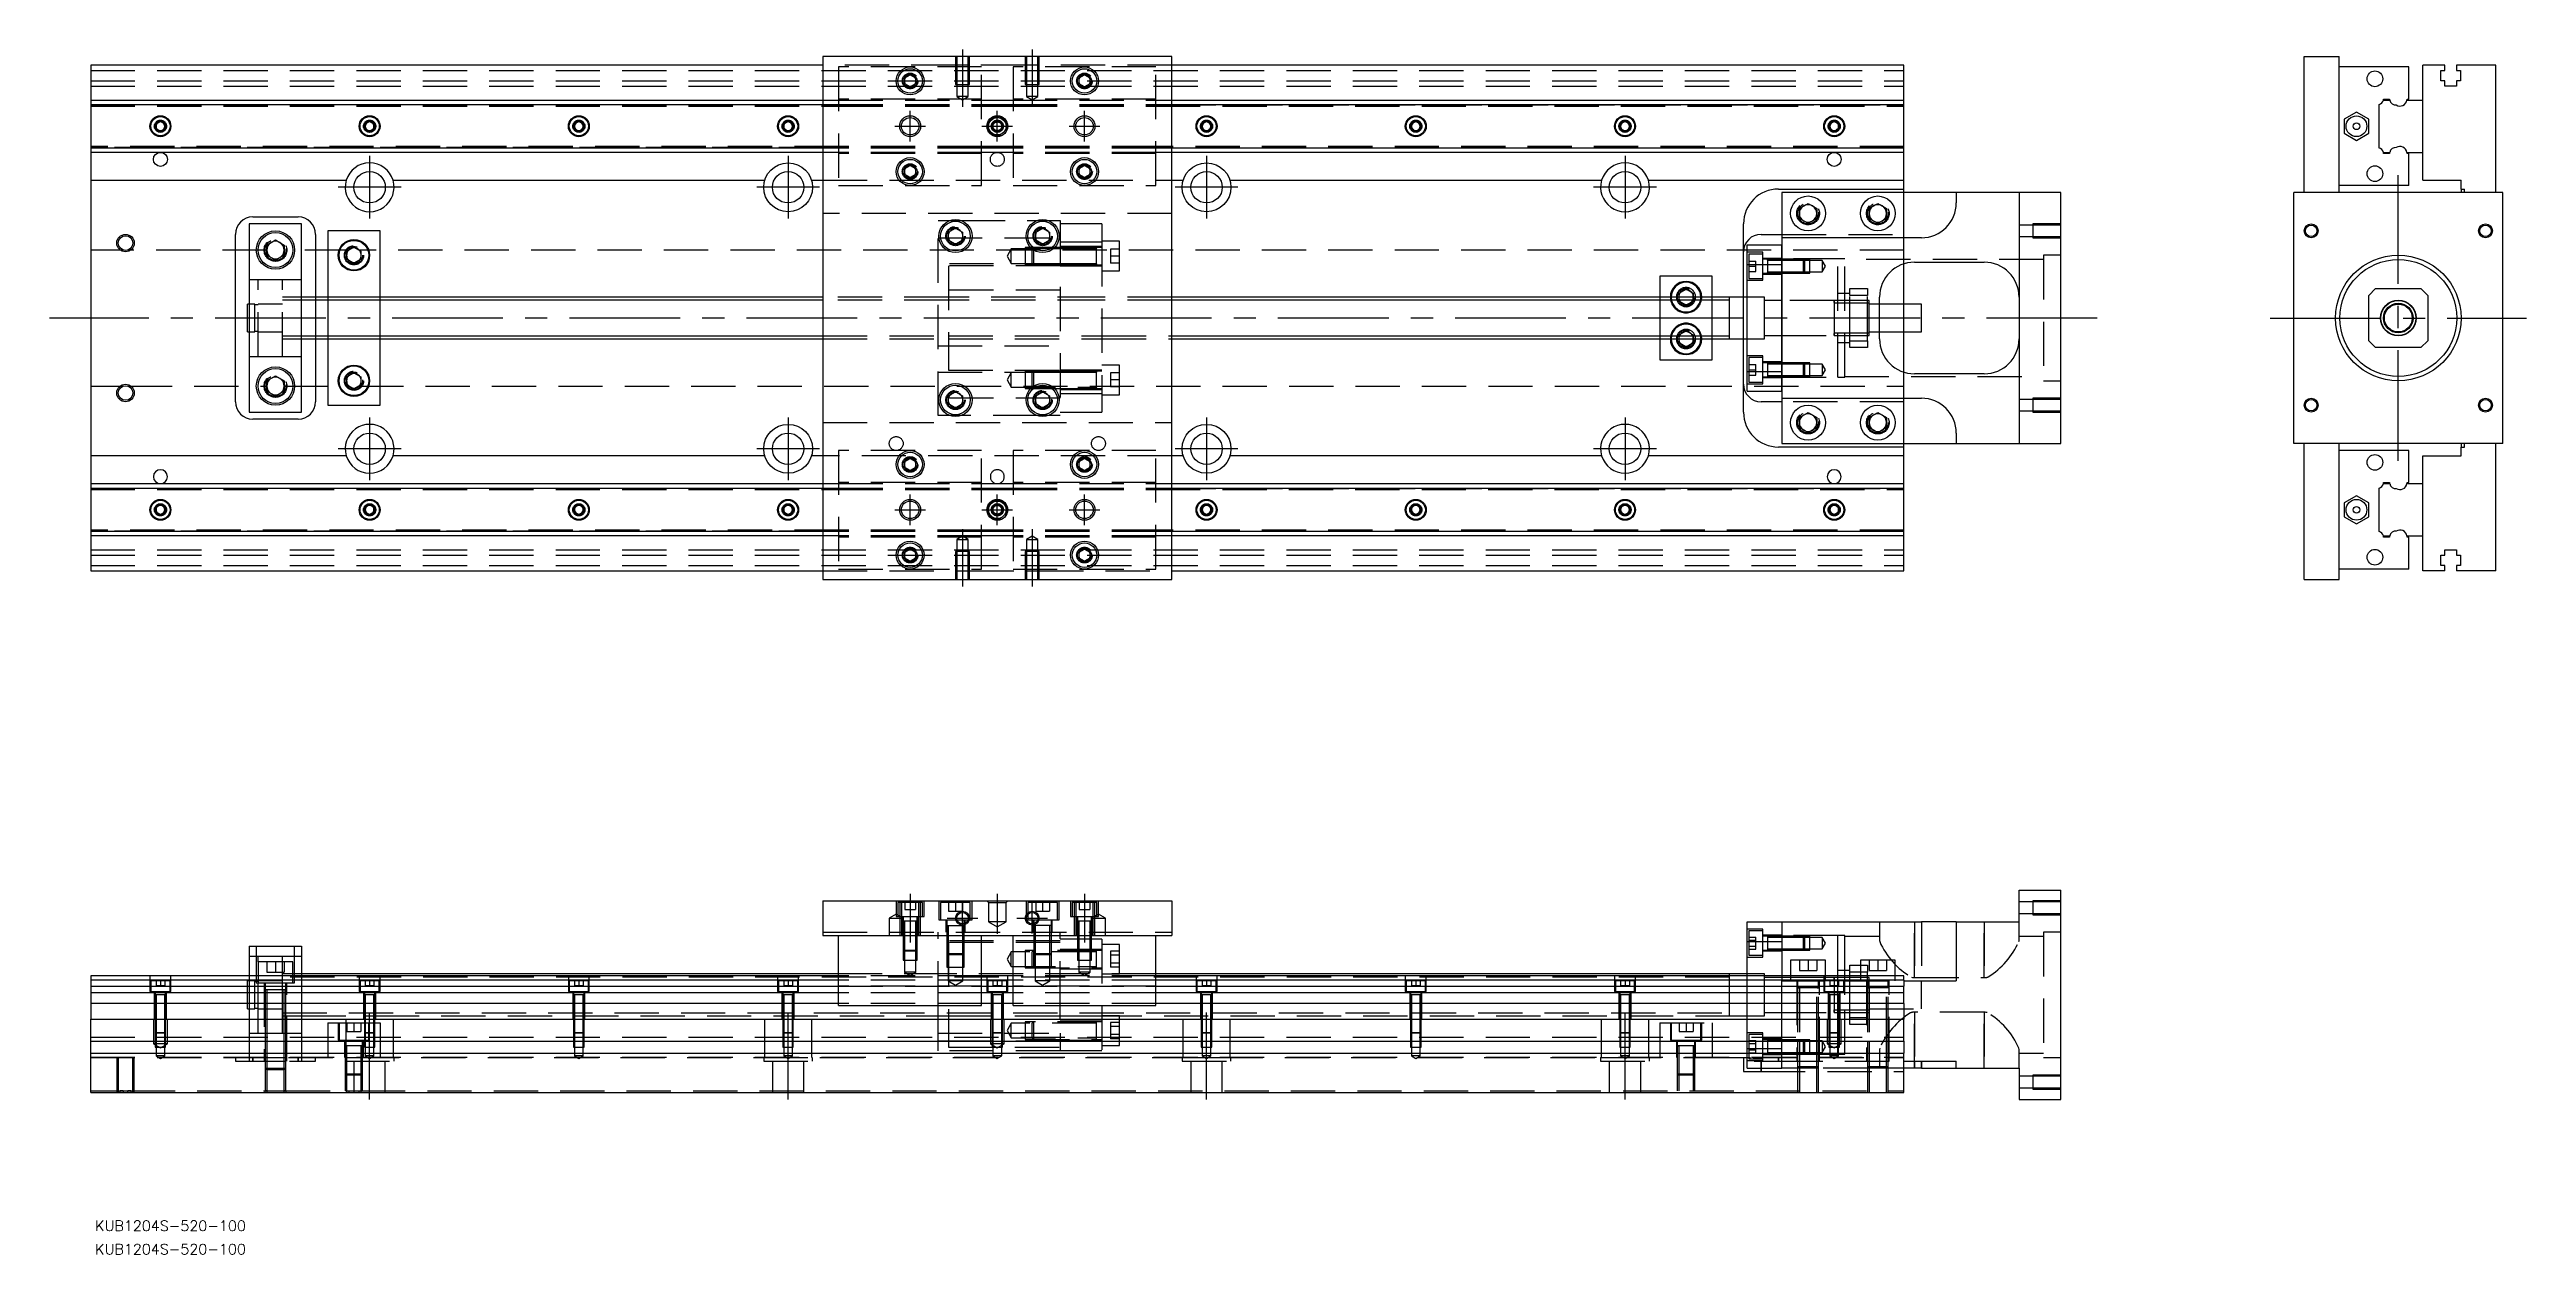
# Model space of a CAD drawing. Extents: x -12 to 699, y -269 to 77.
import ezdxf

# ---------------------------------------------------------------- set-up
doc = ezdxf.new("R2010")
doc.units = 0
doc.linetypes.add('CENTER', pattern=[50.8, 31.75, -6.35, 6.35, -6.35])
doc.linetypes.add('DASHED', pattern=[19.05, 12.7, -6.35])
doc.layers.get('0').update_dxf_attribs({"linetype": 'CONTINUOUS'})
doc.layers.add('CENTER', color=1, linetype='CENTER')
doc.styles.get("Standard").update_dxf_attribs({"font": 'txt.shx', "height": 3, "bigfont": 'bigfont.shx'})

# ---------------------------------------------------------------- blocks, each defined once
blk = doc.blocks.new('*U2')
at = {"color": 7, "linetype": 'CONTINUOUS'}
blk.add_text('KUB1204S-520-100', height=3, dxfattribs=at).set_placement((1.3, -268.56))
blk = doc.blocks.new('*U3')
at = {"color": 7, "linetype": 'CONTINUOUS'}
blk.add_text('KUB1204S-520-100', height=3, dxfattribs=at).set_placement((1.3, -261.83))

msp = doc.modelspace()

# ---------------------------------------------------------------- linework, layer by layer
at = {"color": 7, "linetype": 'CONTINUOUS'}
for p, q in [((0, 72.5), (0, 62.5)), ((210, 72.5), (0, 72.5)), ((310, 75), (210, 75)), ((210, 75), (210, -75)), ((310, -75), (310, 75)), ((520, 72.5), (310, 72.5)), ((520, 62.5), (520, 72.5)), ((634.76, 75), (644.76, 75)), ((634.76, 36), (634.76, 75)), ((644.76, 36), (644.76, 75)), ((664.76, 72), (644.76, 72)), ((664.76, 62.8), (664.76, 72)), ((675.06, 72.5), (668.76, 72.5)), ((668.76, 62.5), (668.76, 72.5)), ((675.06, 71), (675.06, 72.5)), ((678.46, 72.5), (678.46, 71)), ((689.76, 72.5), (678.46, 72.5)), ((689.76, 36), (689.76, 72.5)), ((233.5, 68.87), (235, 69.73)), ((233.5, 67.13), (233.5, 68.87)), ((235, 66.27), (233.5, 67.13)), ((235, 69.73), (236.5, 68.87)), ((236.5, 67.13), (235, 66.27)), ((236.5, 68.87), (236.5, 67.13)), ((283.5, 68.87), (285, 69.73)), ((283.5, 67.13), (283.5, 68.87)), ((285, 66.27), (283.5, 67.13)), ((285, 69.73), (286.5, 68.87)), ((286.5, 67.13), (285, 66.27)), ((286.5, 68.87), (286.5, 67.13)), ((673.91, 71), (675.06, 71)), ((673.91, 68), (673.91, 71)), ((675.06, 68), (673.91, 68)), ((675.06, 66.5), (675.06, 68)), ((678.46, 66.5), (675.06, 66.5)), ((678.46, 71), (679.61, 71)), ((678.46, 68), (678.46, 66.5)), ((679.61, 68), (678.46, 68)), ((679.61, 71), (679.61, 68)), ((0, 62.5), (210, 62.5)), ((0, 62.5), (0, 61.25)), ((0, 61.25), (210, 61.25)), ((0, 61.25), (0, 48.75)), ((310, 62.5), (520, 62.5)), ((310, 61.25), (520, 61.25)), ((520, 61.25), (520, 62.5)), ((520, 48.75), (520, 61.25)), ((649.76, 59.04), (646.26, 57.02)), ((646.26, 57.02), (646.26, 52.98)), ((653.26, 57.02), (649.76, 59.04)), ((653.26, 52.98), (653.26, 57.02)), ((656.26, 48.75), (656.26, 61.25)), ((657.51, 62.5), (659.29, 62.5)), ((657.56, 62.8), (659.26, 62.8)), ((664.24, 62.5), (668.76, 62.5)), ((664.26, 62.8), (664.76, 62.8)), ((668.76, 47.5), (668.76, 62.5)), ((668.76, 47.5), (668.76, 62.5)), ((18.75, 55.72), (20, 56.44)), ((18.75, 54.28), (18.75, 55.72)), ((20, 53.56), (18.75, 54.28)), ((20, 56.44), (21.25, 55.72)), ((21.25, 54.28), (20, 53.56)), ((21.25, 55.72), (21.25, 54.28)), ((78.75, 55.72), (80, 56.44)), ((78.75, 54.28), (78.75, 55.72)), ((80, 53.56), (78.75, 54.28)), ((80, 56.44), (81.25, 55.72)), ((81.25, 54.28), (80, 53.56)), ((81.25, 55.72), (81.25, 54.28)), ((138.75, 55.72), (140, 56.44)), ((138.75, 54.28), (138.75, 55.72)), ((140, 53.56), (138.75, 54.28)), ((140, 56.44), (141.25, 55.72)), ((141.25, 54.28), (140, 53.56)), ((141.25, 55.72), (141.25, 54.28)), ((198.75, 55.72), (200, 56.44)), ((198.75, 54.28), (198.75, 55.72)), ((200, 53.56), (198.75, 54.28)), ((200, 56.44), (201.25, 55.72)), ((201.25, 54.28), (200, 53.56)), ((201.25, 55.72), (201.25, 54.28)), ((318.75, 55.72), (320, 56.44)), ((318.75, 54.28), (318.75, 55.72)), ((320, 53.56), (318.75, 54.28)), ((320, 56.44), (321.25, 55.72)), ((321.25, 54.28), (320, 53.56)), ((321.25, 55.72), (321.25, 54.28)), ((378.75, 55.72), (380, 56.44)), ((378.75, 54.28), (378.75, 55.72)), ((380, 53.56), (378.75, 54.28)), ((380, 56.44), (381.25, 55.72)), ((381.25, 54.28), (380, 53.56)), ((381.25, 55.72), (381.25, 54.28)), ((438.75, 55.72), (440, 56.44)), ((438.75, 54.28), (438.75, 55.72)), ((440, 53.56), (438.75, 54.28)), ((440, 56.44), (441.25, 55.72)), ((441.25, 54.28), (440, 53.56)), ((441.25, 55.72), (441.25, 54.28)), ((498.75, 55.72), (500, 56.44)), ((498.75, 54.28), (498.75, 55.72)), ((500, 53.56), (498.75, 54.28)), ((500, 56.44), (501.25, 55.72)), ((501.25, 54.28), (500, 53.56)), ((501.25, 55.72), (501.25, 54.28)), ((646.26, 52.98), (649.76, 50.96)), ((649.76, 50.96), (653.26, 52.98)), ((210, 48.75), (0, 48.75)), ((0, 48.75), (0, 47.5)), ((210, 47.5), (0, 47.5)), ((0, 47.5), (0, 39.5)), ((233.5, 42.87), (235, 43.73)), ((233.5, 41.13), (233.5, 42.87)), ((235, 43.73), (236.5, 42.87)), ((236.5, 42.87), (236.5, 41.13)), ((283.5, 42.87), (285, 43.73)), ((283.5, 41.13), (283.5, 42.87)), ((285, 43.73), (286.5, 42.87)), ((286.5, 42.87), (286.5, 41.13)), ((520, 48.75), (310, 48.75)), ((520, 47.5), (310, 47.5)), ((520, 47.5), (520, 48.75)), ((520, 39.5), (520, 47.5)), ((657.51, 47.5), (659.29, 47.5)), ((659.26, 47.2), (657.56, 47.2)), ((664.24, 47.5), (668.76, 47.5)), ((664.76, 47.2), (664.26, 47.2)), ((664.76, 38), (664.76, 47.2)), ((668.76, 39.5), (668.76, 47.5)), ((0, 39.5), (73.29, 39.5)), ((0, 39.5), (0, -39.5)), ((86.71, 39.5), (193.29, 39.5)), ((206.71, 39.5), (210, 39.5)), ((235, 40.27), (233.5, 41.13)), ((236.5, 41.13), (235, 40.27)), ((285, 40.27), (283.5, 41.13)), ((286.5, 41.13), (285, 40.27)), ((310, 39.5), (313.29, 39.5)), ((326.71, 39.5), (433.29, 39.5)), ((446.71, 39.5), (520, 39.5)), ((484, 37), (520, 37)), ((485, 36), (485, 23)), ((535, 36), (485, 36)), ((520, 37), (520, 39.5)), ((520, 36), (520, 37)), ((535, 36), (535, 33)), ((553, 36), (535, 36)), ((553, 36), (553, -36)), ((565, 36), (553, 36)), ((565, -36), (565, 36)), ((631.76, -36), (631.76, 36)), ((691.76, 36), (631.76, 36)), ((664.76, 38), (644.76, 38)), ((668.76, 39.5), (679.76, 39.5)), ((679.76, 37), (679.76, 39.5)), ((679.76, 37), (680.76, 37)), ((679.76, 37), (679.76, 36)), ((680.76, 36), (680.76, 37)), ((691.76, -36), (691.76, 36)), ((46.5, 29), (59.5, 29)), ((490, 31.44), (492.5, 32.89)), ((490, 28.56), (490, 31.44)), ((492.5, 27.11), (490, 28.56)), ((492.5, 32.89), (495, 31.44)), ((495, 28.56), (492.5, 27.11)), ((495, 31.44), (495, 28.56)), ((510, 31.44), (512.5, 32.89)), ((510, 28.56), (510, 31.44)), ((512.5, 27.11), (510, 28.56)), ((512.5, 32.89), (515, 31.44)), ((515, 28.56), (512.5, 27.11)), ((515, 31.44), (515, 28.56)), ((41.5, -24), (41.5, 24)), ((45.5, 27), (45.5, -27)), ((60.5, 27), (45.5, 27)), ((50.5, 20.94), (53, 22.39)), ((53, 22.39), (55.5, 20.94)), ((60.5, -27), (60.5, 27)), ((64.5, 24), (64.5, 6)), ((68, 25), (68, 6)), ((83, 25), (68, 25)), ((83, 6), (83, 25)), ((246, 24.65), (248, 25.81)), ((246, 22.35), (246, 24.65)), ((248, 21.19), (246, 22.35)), ((248, 25.81), (250, 24.65)), ((250, 22.35), (248, 21.19)), ((250, 24.65), (250, 22.35)), ((271, 24.65), (273, 25.81)), ((271, 22.35), (271, 24.65)), ((273, 21.19), (271, 22.35)), ((273, 25.81), (275, 24.65)), ((275, 22.35), (273, 21.19)), ((275, 24.65), (275, 22.35)), ((474, 6), (474, 27)), ((479, 24), (485, 24)), ((485, 23), (485, 15.33)), ((525, 23), (485, 23)), ((50.5, 18.06), (50.5, 20.94)), ((53, 16.61), (50.5, 18.06)), ((55.5, 18.06), (53, 16.61)), ((55.5, 20.94), (55.5, 18.06)), ((73.5, 19.15), (75.5, 20.31)), ((73.5, 16.85), (73.5, 19.15)), ((75.5, 15.69), (73.5, 16.85)), ((75.5, 20.31), (77.5, 19.15)), ((77.5, 16.85), (75.5, 15.69)), ((77.5, 19.15), (77.5, 16.85)), ((475, 15.33), (475, 21)), ((475, 21), (485, 21)), ((475, 15.33), (485, 15.33)), ((475, -15.33), (475, 15.33)), ((485, -15.33), (485, 15.33)), ((485, 15.33), (485, -15.33)), ((520, 4), (520, 15.54)), ((523, 16), (543, 16)), ((465, 12), (450, 12)), ((450, 12), (450, 6)), ((455.5, 7.15), (457.5, 8.31)), ((455.5, 6), (455.5, 7.15)), ((457.5, 8.31), (459.5, 7.15)), ((459.5, 7.15), (459.5, 6)), ((465, 6), (465, 12)), ((655.26, 8.5), (653.26, 6.5)), ((655.26, 8.5), (668.26, 8.5)), ((670.26, 6.5), (668.26, 8.5)), ((45, 0), (45, 4)), ((45.5, 4), (45, 4)), ((45, -4), (45, 0)), ((210, 6), (60.5, 6)), ((470, 6), (310, 6)), ((470, -6), (470, 6)), ((470.01, 6), (470, 6)), ((475, 6), (470, 6)), ((470, 6), (470, 6)), ((513, -6), (513, 6)), ((525, 4), (513, 4)), ((525, 0), (525, 4)), ((525, -4), (525, 0)), ((653.26, -6.5), (653.26, 6.5)), ((670.26, 6.5), (670.26, -6.5)), ((45, -4), (45.5, -4)), ((60.5, -6), (210, -6)), ((64.5, -6), (64.5, -24)), ((68, -6), (68, -25)), ((83, -25), (83, -6)), ((310, -6), (470, -6)), ((450, -6), (450, -12)), ((455.5, -7.15), (455.5, -6)), ((459.5, -6), (459.5, -7.15)), ((465, -12), (465, -6)), ((470, -6), (470.01, -6)), ((470, -6), (470, -6)), ((470, -6), (475, -6)), ((474, -27), (474, -6)), ((513, -4), (525, -4)), ((520, -15.54), (520, -4)), ((653.26, -6.5), (655.26, -8.5)), ((668.26, -8.5), (670.26, -6.5)), ((450, -12), (465, -12)), ((457.5, -8.31), (455.5, -7.15)), ((459.5, -7.15), (457.5, -8.31)), ((668.26, -8.5), (655.26, -8.5)), ((50.5, -18.06), (53, -16.61)), ((50.5, -20.94), (50.5, -18.06)), ((53, -22.39), (50.5, -20.94)), ((53, -16.61), (55.5, -18.06)), ((55.5, -20.94), (53, -22.39)), ((55.5, -18.06), (55.5, -20.94)), ((73.5, -16.85), (75.5, -15.69)), ((73.5, -19.15), (73.5, -16.85)), ((75.5, -20.31), (73.5, -19.15)), ((75.5, -15.69), (77.5, -16.85)), ((77.5, -19.15), (75.5, -20.31)), ((77.5, -16.85), (77.5, -19.15)), ((246, -22.35), (248, -21.19)), ((248, -21.19), (250, -22.35)), ((271, -22.35), (273, -21.19)), ((273, -21.19), (275, -22.35)), ((475, -15.33), (485, -15.33)), ((475, -21), (475, -15.33)), ((475, -21), (485, -21)), ((485, -15.33), (485, -23)), ((543, -16), (523, -16)), ((660.26, -16.5), (660.26, -16.5)), ((45.5, -27), (60.5, -27)), ((68, -25), (83, -25)), ((246, -24.65), (246, -22.35)), ((248, -25.81), (246, -24.65)), ((250, -24.65), (248, -25.81)), ((250, -22.35), (250, -24.65)), ((271, -24.65), (271, -22.35)), ((273, -25.81), (271, -24.65)), ((275, -24.65), (273, -25.81)), ((275, -22.35), (275, -24.65)), ((485, -24), (479, -24)), ((485, -23), (525, -23)), ((485, -23), (485, -36)), ((490, -28.56), (492.5, -27.11)), ((492.5, -27.11), (495, -28.56)), ((510, -28.56), (512.5, -27.11)), ((512.5, -27.11), (515, -28.56)), ((59.5, -29), (46.5, -29)), ((490, -31.44), (490, -28.56)), ((492.5, -32.89), (490, -31.44)), ((495, -31.44), (492.5, -32.89)), ((495, -28.56), (495, -31.44)), ((510, -31.44), (510, -28.56)), ((512.5, -32.89), (510, -31.44)), ((515, -31.44), (512.5, -32.89)), ((515, -28.56), (515, -31.44)), ((535, -33), (535, -36)), ((73.29, -39.5), (0, -39.5)), ((0, -39.5), (0, -47.5)), ((193.29, -39.5), (86.71, -39.5)), ((210, -39.5), (206.71, -39.5)), ((233.5, -41.13), (235, -40.27)), ((233.5, -42.87), (233.5, -41.13)), ((235, -40.27), (236.5, -41.13)), ((236.5, -41.13), (236.5, -42.87)), ((283.5, -41.13), (285, -40.27)), ((283.5, -42.87), (283.5, -41.13)), ((285, -40.27), (286.5, -41.13)), ((286.5, -41.13), (286.5, -42.87)), ((313.29, -39.5), (310, -39.5)), ((433.29, -39.5), (326.71, -39.5)), ((520, -39.5), (446.71, -39.5)), ((520, -37), (484, -37)), ((485, -36), (535, -36)), ((520, -37), (520, -36)), ((520, -39.5), (520, -37)), ((520, -47.5), (520, -39.5)), ((535, -36), (553, -36)), ((553, -36), (565, -36)), ((691.76, -36), (631.76, -36)), ((634.76, -75), (634.76, -36)), ((644.76, -75), (644.76, -36)), ((664.76, -38), (644.76, -38)), ((664.76, -47.2), (664.76, -38)), ((668.76, -39.5), (679.76, -39.5)), ((668.76, -47.5), (668.76, -39.5)), ((679.76, -36), (679.76, -37)), ((679.76, -39.5), (679.76, -37)), ((679.76, -37), (680.76, -37)), ((680.76, -37), (680.76, -36)), ((689.76, -72.5), (689.76, -36)), ((0, -47.5), (210, -47.5)), ((0, -47.5), (0, -48.75)), ((0, -48.75), (210, -48.75)), ((0, -48.75), (0, -61.25)), ((235, -43.73), (233.5, -42.87)), ((236.5, -42.87), (235, -43.73)), ((285, -43.73), (283.5, -42.87)), ((286.5, -42.87), (285, -43.73)), ((310, -47.5), (520, -47.5)), ((310, -48.75), (520, -48.75)), ((520, -48.75), (520, -47.5)), ((520, -61.25), (520, -48.75)), ((656.26, -61.25), (656.26, -48.75)), ((657.51, -47.5), (659.29, -47.5)), ((657.56, -47.2), (659.26, -47.2)), ((664.24, -47.5), (668.76, -47.5)), ((664.26, -47.2), (664.76, -47.2)), ((668.76, -62.5), (668.76, -47.5)), ((668.76, -62.5), (668.76, -47.5)), ((18.75, -54.28), (20, -53.56)), ((18.75, -55.72), (18.75, -54.28)), ((20, -56.44), (18.75, -55.72)), ((20, -53.56), (21.25, -54.28)), ((21.25, -55.72), (20, -56.44)), ((21.25, -54.28), (21.25, -55.72)), ((78.75, -54.28), (80, -53.56)), ((78.75, -55.72), (78.75, -54.28)), ((80, -56.44), (78.75, -55.72)), ((80, -53.56), (81.25, -54.28)), ((81.25, -55.72), (80, -56.44)), ((81.25, -54.28), (81.25, -55.72)), ((138.75, -54.28), (140, -53.56)), ((138.75, -55.72), (138.75, -54.28)), ((140, -56.44), (138.75, -55.72)), ((140, -53.56), (141.25, -54.28)), ((141.25, -55.72), (140, -56.44)), ((141.25, -54.28), (141.25, -55.72)), ((198.75, -54.28), (200, -53.56)), ((198.75, -55.72), (198.75, -54.28)), ((200, -56.44), (198.75, -55.72)), ((200, -53.56), (201.25, -54.28)), ((201.25, -55.72), (200, -56.44)), ((201.25, -54.28), (201.25, -55.72)), ((318.75, -54.28), (320, -53.56)), ((318.75, -55.72), (318.75, -54.28)), ((320, -56.44), (318.75, -55.72)), ((320, -53.56), (321.25, -54.28)), ((321.25, -55.72), (320, -56.44)), ((321.25, -54.28), (321.25, -55.72)), ((378.75, -54.28), (380, -53.56)), ((378.75, -55.72), (378.75, -54.28)), ((380, -56.44), (378.75, -55.72)), ((380, -53.56), (381.25, -54.28)), ((381.25, -55.72), (380, -56.44)), ((381.25, -54.28), (381.25, -55.72)), ((438.75, -54.28), (440, -53.56)), ((438.75, -55.72), (438.75, -54.28)), ((440, -56.44), (438.75, -55.72)), ((440, -53.56), (441.25, -54.28)), ((441.25, -55.72), (440, -56.44)), ((441.25, -54.28), (441.25, -55.72)), ((498.75, -54.28), (500, -53.56)), ((498.75, -55.72), (498.75, -54.28)), ((500, -56.44), (498.75, -55.72)), ((500, -53.56), (501.25, -54.28)), ((501.25, -55.72), (500, -56.44)), ((501.25, -54.28), (501.25, -55.72)), ((649.76, -50.96), (646.26, -52.98)), ((646.26, -52.98), (646.26, -57.02)), ((653.26, -52.98), (649.76, -50.96)), ((653.26, -57.02), (653.26, -52.98)), ((210, -61.25), (0, -61.25)), ((0, -61.25), (0, -62.5)), ((210, -62.5), (0, -62.5)), ((0, -62.5), (0, -72.5)), ((520, -61.25), (310, -61.25)), ((520, -62.5), (310, -62.5)), ((520, -62.5), (520, -61.25)), ((520, -72.5), (520, -62.5)), ((646.26, -57.02), (649.76, -59.04)), ((649.76, -59.04), (653.26, -57.02)), ((657.51, -62.5), (659.29, -62.5)), ((659.26, -62.8), (657.56, -62.8)), ((664.24, -62.5), (668.76, -62.5)), ((664.76, -62.8), (664.26, -62.8)), ((664.76, -72), (664.76, -62.8)), ((668.76, -72.5), (668.76, -62.5)), ((233.5, -67.13), (235, -66.27)), ((233.5, -68.87), (233.5, -67.13)), ((235, -69.73), (233.5, -68.87)), ((235, -66.27), (236.5, -67.13)), ((236.5, -68.87), (235, -69.73)), ((236.5, -67.13), (236.5, -68.87)), ((283.5, -67.13), (285, -66.27)), ((283.5, -68.87), (283.5, -67.13)), ((285, -69.73), (283.5, -68.87)), ((285, -66.27), (286.5, -67.13)), ((286.5, -68.87), (285, -69.73)), ((286.5, -67.13), (286.5, -68.87)), ((673.91, -68), (675.06, -68)), ((673.91, -71), (673.91, -68)), ((675.06, -71), (673.91, -71)), ((675.06, -66.5), (678.46, -66.5)), ((675.06, -68), (675.06, -66.5)), ((675.06, -72.5), (675.06, -71)), ((678.46, -66.5), (678.46, -68)), ((678.46, -68), (679.61, -68)), ((678.46, -71), (678.46, -72.5)), ((679.61, -71), (678.46, -71)), ((679.61, -68), (679.61, -71)), ((0, -72.5), (210, -72.5)), ((210, -75), (310, -75)), ((310, -72.5), (520, -72.5)), ((634.76, -75), (644.76, -75)), ((664.76, -72), (644.76, -72)), ((675.06, -72.5), (668.76, -72.5)), ((689.76, -72.5), (678.46, -72.5)), ((210, -167.12), (310, -167.12)), ((210, -167.12), (210, -177.12)), ((310, -167.12), (310, -177.12)), ((553, -173.12), (553, -164.12)), ((553, -164.12), (565, -164.12)), ((565, -224.12), (565, -164.12)), ((210, -177.12), (310, -177.12)), ((214.5, -197.12), (214.5, -177.12)), ((255.5, -197.12), (255.5, -177.12)), ((264.5, -197.12), (264.5, -177.12)), ((305.5, -197.12), (305.5, -177.12)), ((475, -178.79), (475, -173.12)), ((475, -173.12), (485, -173.12)), ((485, -173.12), (485, -188.62)), ((485, -173.12), (525, -173.12)), ((535, -173.12), (525, -173.12)), ((535, -173.12), (535, -190.12)), ((535, -173.12), (553, -173.12)), ((45.5, -180.12), (45.5, -188.62)), ((45.5, -180.12), (60.5, -180.12)), ((60.5, -180.12), (60.5, -188.62)), ((475, -178.79), (485, -178.79)), ((475, -188.62), (475, -178.79)), ((497.5, -184.12), (487.5, -184.12)), ((487.5, -184.12), (487.5, -188.62)), ((497.5, -188.62), (497.5, -184.12)), ((517.5, -184.12), (507.5, -184.12)), ((507.5, -184.12), (507.5, -188.62)), ((517.5, -188.62), (517.5, -184.12)), ((0, -188.62), (0, -189.87)), ((214.5, -188.62), (0, -188.62)), ((214.5, -189.87), (0, -189.87)), ((0, -189.87), (0, -191.65)), ((0, -191.65), (214.5, -191.65)), ((0, -191.65), (0, -193.54)), ((214.5, -188.12), (60.5, -188.12)), ((264.5, -188.62), (255.5, -188.62)), ((264.5, -189.87), (255.5, -189.87)), ((255.5, -191.65), (264.5, -191.65)), ((470, -188.12), (305.5, -188.12)), ((520, -188.62), (305.5, -188.62)), ((520, -189.87), (305.5, -189.87)), ((305.5, -191.65), (520, -191.65)), ((470, -188.62), (470, -188.12)), ((470.01, -188.12), (470, -188.12)), ((475, -188.12), (470, -188.12)), ((470, -188.12), (470, -188.12)), ((501, -189.87), (500, -189.87)), ((504.5, -189.87), (501, -189.87)), ((507.5, -189.87), (504.5, -189.87)), ((509.5, -189.87), (507.5, -189.87)), ((510, -189.87), (509.5, -189.87)), ((520, -189.87), (520, -188.62)), ((520, -189.87), (520, -191.65)), ((520, -190.12), (535, -190.12)), ((520, -193.54), (520, -191.65)), ((214.5, -193.54), (0, -193.54)), ((0, -193.54), (0, -196.6)), ((0, -196.6), (0, -201.12)), ((214.5, -196.6), (0, -196.6)), ((214.5, -197.12), (255.5, -197.12)), ((264.5, -193.54), (255.5, -193.54)), ((264.5, -196.6), (255.5, -196.6)), ((264.5, -197.12), (305.5, -197.12)), ((520, -193.54), (305.5, -193.54)), ((520, -196.6), (305.5, -196.6)), ((520, -196.6), (520, -193.54)), ((520, -196.6), (520, -201.12)), ((0, -201.12), (520, -201.12)), ((0, -207.42), (0, -201.12)), ((520, -207.42), (520, -201.12)), ((0, -207.42), (520, -207.42)), ((0, -210.82), (0, -207.42)), ((0, -222.12), (0, -210.82)), ((0, -210.82), (520, -210.82)), ((520, -207.42), (520, -210.82)), ((520, -222.12), (520, -210.82)), ((520, -213.12), (535, -213.12)), ((525, -215.12), (520, -215.12)), ((525, -215.12), (525, -213.12)), ((525, -215.12), (535, -215.12)), ((535, -215.12), (535, -213.12)), ((535, -215.12), (553, -215.12)), ((553, -215.12), (553, -224.12)), ((0, -222.12), (520, -222.12)), ((553, -224.12), (565, -224.12))]:
    msp.add_line(p, q, dxfattribs=at)
at = {"color": 3, "linetype": 'DASHED'}
for p, q in [((248, 72.5), (210, 72.5)), ((255.5, 72), (214.5, 72)), ((214.5, 72), (214.5, 38)), ((248, 75), (248, 67)), ((252, 72.5), (248, 72.5)), ((248.35, 75), (248.35, 67)), ((251.65, 67), (251.65, 75)), ((252, 67), (252, 75)), ((268, 72.5), (252, 72.5)), ((255.5, 38), (255.5, 72)), ((305.5, 72), (264.5, 72)), ((264.5, 72), (264.5, 38)), ((268, 75), (268, 67)), ((272, 72.5), (268, 72.5)), ((268.35, 75), (268.35, 67)), ((271.65, 67), (271.65, 75)), ((272, 67), (272, 75)), ((310, 72.5), (272, 72.5)), ((305.5, 38), (305.5, 72)), ((0, 71), (520, 71)), ((0, 68), (520, 68)), ((0, 66.5), (520, 66.5)), ((233, 68), (233.02, 68.3)), ((248, 67), (252, 67)), ((248.35, 67), (248.35, 63.5)), ((251.65, 63.5), (251.65, 67)), ((268, 67), (272, 67)), ((268.35, 67), (268.35, 63.5)), ((271.65, 63.5), (271.65, 67)), ((286.97, 68.33), (287, 68)), ((0, 61.11), (210, 61.11)), ((0, 61.1), (214.5, 61.1)), ((0, 60.8), (214.5, 60.8)), ((210, 62.5), (214.5, 62.5)), ((210, 61.25), (214.5, 61.25)), ((210, 61.11), (214.5, 61.11)), ((255.5, 62.8), (214.5, 62.8)), ((214.5, 62.5), (255.5, 62.5)), ((214.5, 61.25), (255.5, 61.25)), ((214.5, 61.11), (255.5, 61.11)), ((214.5, 61.1), (255.5, 61.1)), ((214.5, 60.8), (255.5, 60.8)), ((251.65, 63.5), (248.35, 63.5)), ((248.35, 63.5), (250, 62.55)), ((250, 62.55), (251.65, 63.5)), ((255.5, 62.5), (264.5, 62.5)), ((255.5, 61.25), (264.5, 61.25)), ((255.5, 61.11), (264.5, 61.11)), ((255.5, 61.1), (264.5, 61.1)), ((255.5, 60.8), (264.5, 60.8)), ((305.5, 62.8), (264.5, 62.8)), ((264.5, 62.5), (305.5, 62.5)), ((264.5, 61.25), (305.5, 61.25)), ((264.5, 61.11), (305.5, 61.11)), ((264.5, 61.1), (305.5, 61.1)), ((264.5, 60.8), (305.5, 60.8)), ((271.65, 63.5), (268.35, 63.5)), ((268.35, 63.5), (270, 62.55)), ((270, 62.55), (271.65, 63.5)), ((305.5, 62.5), (310, 62.5)), ((305.5, 61.25), (310, 61.25)), ((305.5, 61.11), (310, 61.11)), ((305.5, 61.1), (520, 61.1)), ((305.5, 60.8), (520, 60.8)), ((310, 61.11), (520, 61.11)), ((18.5, 55), (18.52, 55.25)), ((81.48, 55.26), (81.5, 55)), ((138.5, 55), (138.52, 55.25)), ((198.5, 55), (198.52, 55.25)), ((258.75, 55.72), (260, 56.44)), ((258.75, 54.28), (258.75, 55.72)), ((260, 53.56), (258.75, 54.28)), ((260, 56.44), (261.25, 55.72)), ((261.25, 54.28), (260, 53.56)), ((261.25, 55.72), (261.25, 54.28)), ((318.5, 55), (318.52, 55.25)), ((378.5, 55), (378.52, 55.25)), ((441.48, 55.26), (441.5, 55)), ((498.5, 55), (498.52, 55.25)), ((214.5, 49.2), (0, 49.2)), ((214.5, 48.9), (0, 48.9)), ((210, 48.89), (0, 48.89)), ((214.5, 48.89), (210, 48.89)), ((214.5, 48.75), (210, 48.75)), ((214.5, 47.5), (210, 47.5)), ((255.5, 49.2), (214.5, 49.2)), ((255.5, 48.9), (214.5, 48.9)), ((255.5, 48.89), (214.5, 48.89)), ((255.5, 48.75), (214.5, 48.75)), ((255.5, 47.5), (214.5, 47.5)), ((255.5, 47.2), (214.5, 47.2)), ((264.5, 49.2), (255.5, 49.2)), ((264.5, 48.9), (255.5, 48.9)), ((264.5, 48.89), (255.5, 48.89)), ((264.5, 48.75), (255.5, 48.75)), ((264.5, 47.5), (255.5, 47.5)), ((305.5, 49.2), (264.5, 49.2)), ((305.5, 48.9), (264.5, 48.9)), ((305.5, 48.89), (264.5, 48.89)), ((305.5, 48.75), (264.5, 48.75)), ((305.5, 47.5), (264.5, 47.5)), ((305.5, 47.2), (264.5, 47.2)), ((520, 49.2), (305.5, 49.2)), ((520, 48.9), (305.5, 48.9)), ((310, 48.89), (305.5, 48.89)), ((310, 48.75), (305.5, 48.75)), ((310, 47.5), (305.5, 47.5)), ((520, 48.89), (310, 48.89)), ((210, 39.5), (310, 39.5)), ((214.5, 38), (255.5, 38)), ((233, 42), (233.03, 42.35)), ((264.5, 38), (305.5, 38)), ((286.97, 42.33), (287, 42)), ((520, 24), (520, 36)), ((310, 30), (210, 30)), ((495.48, 30.36), (495.5, 30)), ((515.48, 30.36), (515.5, 30)), ((243, 28), (246.48, 28)), ((243, -28), (243, 28)), ((243, 23), (278, 23)), ((245.5, 23.5), (245.52, 23.8)), ((246.48, 28), (249.52, 28)), ((249.52, 28), (271.48, 28)), ((270.5, 23.5), (270.52, 23.8)), ((271.48, 28), (274.52, 28)), ((274.52, 28), (278, 28)), ((278, 28), (278, -28)), ((290, 27), (278, 27)), ((290, 21.75), (278, 21.75)), ((290, 27), (290, 21.75)), ((295, 22), (290, 22)), ((290, 21.75), (290, -21.75)), ((295, 13.5), (295, 22)), ((485, 24), (520, 24)), ((520, 23), (520, 24)), ((520, 15.54), (520, 23)), ((557, 26.65), (553, 26.65)), ((553, 23.35), (557, 23.35)), ((557, 27), (557, 23)), ((565, 27), (557, 27)), ((565, 26.65), (557, 26.65)), ((557, 23.35), (565, 23.35)), ((557, 23), (565, 23)), ((9.36, 19.5), (0, 19.5)), ((50.5, 19.5), (10.64, 19.5)), ((74.1, 19.5), (55.5, 19.5)), ((55.98, 19.86), (56, 19.5)), ((73, 18), (73.01, 18.25)), ((520, 19.5), (76.9, 19.5)), ((278, 15.5), (243, 15.5)), ((246, 15), (246, -15)), ((278, 15), (246, 15)), ((264, 19.85), (262.79, 17.75)), ((262.79, 17.75), (264, 15.65)), ((264, 15.65), (264, 19.85)), ((268, 19.85), (264, 19.85)), ((264, 15.65), (268, 15.65)), ((268, 20.25), (268, 15.25)), ((269.53, 20.25), (268, 20.25)), ((270, 19.85), (268, 19.85)), ((268, 15.65), (270, 15.65)), ((268, 15.25), (270.4, 15.25)), ((270.26, 20.25), (269.53, 20.25)), ((270.34, 20.19), (270, 19.85)), ((270, 19.82), (270, 19.85)), ((270.82, 19.85), (270, 19.85)), ((270, 15.65), (270, 19.82)), ((270, 15.65), (278, 15.65)), ((270, 15.65), (270.4, 15.25)), ((270.4, 20.25), (270.26, 20.25)), ((270.4, 20.25), (270.34, 20.19)), ((270.4, 20.25), (270.4, 20.14)), ((275.74, 20.25), (270.4, 20.25)), ((275.74, 20.25), (270.4, 20.25)), ((270.4, 20.14), (270.4, 19.52)), ((270.4, 19.52), (270.4, 15.25)), ((270.4, 15.25), (278, 15.25)), ((275.18, 19.85), (270.82, 19.85)), ((276.04, 19.85), (275.18, 19.85)), ((276.47, 20.25), (275.74, 20.25)), ((278, 19.85), (276.04, 19.85)), ((278, 20.25), (276.47, 20.25)), ((278, 20.25), (276.47, 20.25)), ((290, 20.5), (278, 20.5)), ((288.4, 20.25), (278, 20.25)), ((288.4, 19.85), (278, 19.85)), ((278, 15.65), (288.4, 15.65)), ((278, 15.25), (288.4, 15.25)), ((278, 15), (290, 15)), ((290, 20.25), (288.39, 20.25)), ((288.39, 15.25), (290, 15.25)), ((288.4, 15.25), (288.4, 20.25)), ((288.4, 19.85), (288.4, 20.25)), ((288.4, 15.25), (288.4, 20.25)), ((288.4, 20), (288.4, 20.25)), ((288.4, 20.25), (288.4, 20)), ((288.4, 15.51), (288.4, 20)), ((288.4, 15.65), (288.4, 19.85)), ((288.4, 15.25), (288.4, 15.65)), ((288.4, 15.25), (288.4, 15.51)), ((288.4, 15.51), (288.4, 15.25)), ((292.5, 19.75), (292.5, 17.75)), ((295, 19.75), (292.5, 19.75)), ((292.5, 17.75), (292.5, 15.75)), ((295, 17.75), (292.5, 17.75)), ((295, 15.75), (292.5, 15.75)), ((479.5, 18.85), (475, 18.85)), ((475.5, 18.35), (475.5, 11.35)), ((479.5, 18.35), (475.5, 18.35)), ((475.5, 16.35), (477.5, 16.35)), ((475.5, 14.85), (477.5, 14.85)), ((477.5, 14.85), (477.5, 16.35)), ((477.5, 13.35), (477.5, 14.85)), ((479.5, 10.85), (479.5, 18.85)), ((485, 17.1), (479.5, 17.1)), ((480.9, 16.85), (479.5, 16.85)), ((480.9, 16.85), (480.89, 16.85)), ((480.9, 16.85), (480.9, 16.63)), ((480.9, 16.63), (480.9, 16.85)), ((485, 16.85), (480.9, 16.85)), ((480.9, 16.85), (480.9, 16.85)), ((480.9, 16.63), (480.9, 13.07)), ((485, 16.5), (480.9, 16.5)), ((485, 15.33), (485, 21)), ((501, 17), (485, 17)), ((491.15, 16.85), (485, 16.85)), ((491.15, 16.85), (485, 16.85)), ((491.5, 16.5), (485, 16.5)), ((491.15, 12.85), (491.15, 16.85)), ((493, 16.85), (491.15, 16.85)), ((491.5, 16.5), (491.15, 16.85)), ((491.5, 16.5), (491.5, 13.2)), ((493, 16.5), (491.5, 16.5)), ((493, 12.85), (493, 16.85)), ((496.5, 16.5), (493, 16.5)), ((496.5, 16.5), (496.5, 13.2)), ((497.45, 14.85), (496.5, 16.5)), ((496.5, 13.2), (497.45, 14.85)), ((501, -17), (501, 17)), ((503, 17), (501, 17)), ((503, -17), (503, 17)), ((560, 16.75), (503, 16.75)), ((520, 15.54), (520, 15.54)), ((560, 18), (560, -18)), ((565, 18), (560, 18)), ((48, 11), (45.5, 11)), ((48, -11), (48, 11)), ((55, 11), (48, 11)), ((55, -11), (55, 11)), ((60.5, 11), (55, 11)), ((278, 8), (243, 8)), ((290, 13.5), (295, 13.5)), ((475, 10.85), (479.5, 10.85)), ((475.5, 13.35), (477.5, 13.35)), ((475.5, 11.35), (479.5, 11.35)), ((479.5, 12.85), (480.9, 12.85)), ((479.5, 12.6), (485, 12.6)), ((480.89, 12.85), (480.9, 12.85)), ((480.9, 13.2), (485, 13.2)), ((480.9, 13.07), (480.9, 12.85)), ((480.9, 12.85), (480.9, 13.07)), ((480.9, 12.85), (485, 12.85)), ((480.9, 12.85), (480.9, 12.85)), ((485, 13.2), (491.5, 13.2)), ((485, 12.85), (491.15, 12.85)), ((485, 12.85), (491.15, 12.85)), ((491.15, 12.85), (491.5, 13.2)), ((491.15, 12.85), (493, 12.85)), ((491.5, 13.2), (493, 13.2)), ((493, 13.2), (496.5, 13.2)), ((504.5, 8.5), (509.5, 8.5)), ((504.5, 6.5), (504.5, 8.5)), ((509.5, 8.5), (509.5, 6.5)), ((47.1, 4), (45.5, 4)), ((47.1, 0), (47.1, 4)), ((48, 3.8), (47.1, 3.8)), ((47.1, -4), (47.1, 0)), ((55, 4), (48, 4)), ((60.5, 6), (55, 6)), ((60.5, 5.13), (55, 5.13)), ((64.5, 6), (64.5, 5.13)), ((64.5, 5.13), (64.5, -5.12)), ((68, 6), (68, 5.13)), ((68, 5.13), (68, -5.12)), ((83, 5.13), (83, 6)), ((83, -5.12), (83, 5.13)), ((246, 6), (210, 6)), ((246, 5.13), (210, 5.13)), ((290, 6), (246, 6)), ((290, 5.13), (246, 5.13)), ((310, 6), (290, 6)), ((310, 5.13), (290, 5.13)), ((450, 6), (450, 5.13)), ((450, 5.13), (450, -5.12)), ((455.5, 5.13), (455.5, 6)), ((455.5, 4.85), (455.5, 5.13)), ((457.5, 3.69), (455.5, 4.85)), ((459.5, 4.85), (457.5, 3.69)), ((459.5, 6), (459.5, 5.13)), ((459.5, 5.13), (459.5, 4.85)), ((459.98, 6.29), (460, 6)), ((465, 5.13), (465, 6)), ((465, -5.12), (465, 5.13)), ((474, -6), (474, 6)), ((480, 6), (475, 6)), ((480, 0), (480, 6)), ((485, 5), (480, 5)), ((480, -6), (480, 0)), ((500.01, 5), (485, 5)), ((500, 4.44), (500, 5)), ((500, 5), (500, 4.44)), ((509.5, 5), (500, 5)), ((500, 4.44), (500, -4.44)), ((509.5, 4.25), (500, 4.25)), ((504.5, 7), (501, 7)), ((504.5, -6.5), (504.5, 6.5)), ((509.5, 6.5), (504.5, 6.5)), ((509.5, -6.5), (509.5, 6.5)), ((510, 5), (509.5, 5)), ((510, 4.25), (509.5, 4.25)), ((510, 0), (510, 5)), ((513, 4), (510, 4)), ((510, -5), (510, 0)), ((520, -4), (520, 4)), ((45.5, -4), (47.1, -4)), ((47.1, -3.8), (48, -3.8)), ((48, -4), (55, -4)), ((55, -5.12), (60.5, -5.12)), ((55, -6), (60.5, -6)), ((64.5, -5.12), (64.5, -6)), ((68, -5.12), (68, -6)), ((83, -6), (83, -5.12)), ((210, -5.12), (246, -5.12)), ((210, -6), (246, -6)), ((246, -5.12), (290, -5.12)), ((246, -6), (290, -6)), ((290, -5.12), (310, -5.12)), ((290, -6), (310, -6)), ((450, -5.12), (450, -6)), ((455.5, -4.85), (457.5, -3.69)), ((455.5, -5.12), (455.5, -4.85)), ((455.5, -6), (455.5, -5.12)), ((457.5, -3.69), (459.5, -4.85)), ((459.5, -4.85), (459.5, -5.12)), ((459.5, -5.12), (459.5, -6)), ((459.98, -5.71), (460, -6)), ((465, -6), (465, -5.12)), ((470, -6), (470, -6)), ((475, -6), (480, -6)), ((480, -5), (485, -5)), ((485, -5), (500.01, -5)), ((500, -4.25), (509.5, -4.25)), ((500, -5), (500, -4.44)), ((500, -4.44), (500, -5)), ((500, -5), (500, -5)), ((500, -5), (509.5, -5)), ((501, -7), (504.5, -7)), ((504.5, -6.5), (509.5, -6.5)), ((504.5, -8.5), (504.5, -6.5)), ((509.5, -4.25), (510, -4.25)), ((509.5, -5), (510, -5)), ((509.5, -6.5), (509.5, -8.5)), ((510, -4), (513, -4)), ((45.5, -11), (48, -11)), ((48, -11), (55, -11)), ((55, -11), (60.5, -11)), ((243, -8), (278, -8)), ((295, -13.5), (290, -13.5)), ((295, -22), (295, -13.5)), ((479.5, -10.85), (475, -10.85)), ((475.5, -11.35), (475.5, -18.35)), ((479.5, -11.35), (475.5, -11.35)), ((475.5, -13.35), (477.5, -13.35)), ((477.5, -14.85), (477.5, -13.35)), ((479.5, -18.85), (479.5, -10.85)), ((485, -12.6), (479.5, -12.6)), ((480.9, -12.85), (479.5, -12.85)), ((480.9, -12.85), (480.89, -12.85)), ((480.9, -12.85), (480.9, -13.07)), ((480.9, -12.85), (480.9, -12.85)), ((485, -12.85), (480.9, -12.85)), ((480.9, -13.07), (480.9, -16.63)), ((485, -13.2), (480.9, -13.2)), ((491.15, -12.85), (485, -12.85)), ((491.15, -12.85), (485, -12.85)), ((491.5, -13.2), (485, -13.2)), ((491.15, -16.85), (491.15, -12.85)), ((493, -12.85), (491.15, -12.85)), ((491.5, -13.2), (491.15, -12.85)), ((491.5, -13.2), (491.5, -16.5)), ((493, -13.2), (491.5, -13.2)), ((493, -16.85), (493, -12.85)), ((496.5, -13.2), (493, -13.2)), ((496.5, -13.2), (496.5, -16.5)), ((497.45, -14.85), (496.5, -13.2)), ((509.5, -8.5), (504.5, -8.5)), ((0, -19.5), (9.36, -19.5)), ((10.64, -19.5), (50.5, -19.5)), ((55.5, -19.5), (74.03, -19.5)), ((55.98, -19.14), (56, -19.5)), ((76.97, -19.5), (520, -19.5)), ((77.98, -17.71), (78, -18)), ((243, -15.5), (278, -15.5)), ((246, -15), (278, -15)), ((264, -15.65), (262.79, -17.75)), ((262.79, -17.75), (264, -19.85)), ((264, -19.85), (264, -15.65)), ((268, -15.65), (264, -15.65)), ((264, -19.85), (288.4, -19.85)), ((268, -15.25), (268, -20.25)), ((270.4, -15.25), (268, -15.25)), ((270, -15.65), (268, -15.65)), ((268, -20.25), (269.53, -20.25)), ((269.53, -20.25), (270.26, -20.25)), ((270.4, -15.25), (270, -15.65)), ((270, -19.85), (270, -15.65)), ((278, -15.65), (270, -15.65)), ((270, -19.85), (270.34, -20.19)), ((270.26, -20.25), (270.4, -20.25)), ((270.34, -20.19), (270.4, -20.25)), ((270.4, -15.25), (270.4, -19.52)), ((278, -15.25), (270.4, -15.25)), ((278, -15.25), (270.4, -15.25)), ((270.4, -19.52), (270.4, -20.14)), ((270.4, -20.14), (270.4, -20.25)), ((270.4, -20.25), (275.74, -20.25)), ((275.74, -20.25), (276.47, -20.25)), ((276.47, -20.25), (278, -20.25)), ((276.47, -20.25), (278, -20.25)), ((290, -15), (278, -15)), ((288.4, -15.25), (278, -15.25)), ((288.4, -15.65), (278, -15.65)), ((278, -20.25), (288.4, -20.25)), ((278, -20.5), (290, -20.5)), ((290, -15.25), (288.39, -15.25)), ((288.39, -20.25), (290, -20.25)), ((288.4, -20.25), (288.4, -15.25)), ((288.4, -20.25), (288.4, -15.25)), ((288.4, -15.51), (288.4, -15.25)), ((288.4, -15.25), (288.4, -15.51)), ((288.4, -20), (288.4, -15.51)), ((288.4, -20.25), (288.4, -20)), ((288.4, -20), (288.4, -20.25)), ((288.4, -20.25), (288.4, -20.25)), ((292.5, -15.75), (292.5, -17.75)), ((295, -15.75), (292.5, -15.75)), ((292.5, -17.75), (292.5, -19.75)), ((295, -17.75), (292.5, -17.75)), ((295, -19.75), (292.5, -19.75)), ((475, -18.85), (479.5, -18.85)), ((475.5, -14.85), (477.5, -14.85)), ((475.5, -16.35), (477.5, -16.35)), ((475.5, -18.35), (479.5, -18.35)), ((477.5, -16.35), (477.5, -14.85)), ((479.5, -16.85), (480.9, -16.85)), ((479.5, -17.1), (485, -17.1)), ((480.89, -16.85), (480.9, -16.85)), ((480.9, -16.5), (485, -16.5)), ((480.9, -16.63), (480.9, -16.85)), ((480.9, -16.85), (480.9, -16.85)), ((480.9, -16.85), (485, -16.85)), ((485, -21), (485, -15.33)), ((485, -16.5), (491.5, -16.5)), ((485, -16.85), (491.15, -16.85)), ((485, -16.85), (491.15, -16.85)), ((485, -17), (501, -17)), ((491.15, -16.85), (491.5, -16.5)), ((491.15, -16.85), (493, -16.85)), ((491.5, -16.5), (493, -16.5)), ((493, -16.5), (496.5, -16.5)), ((496.5, -16.5), (497.45, -14.85)), ((501, -17), (503, -17)), ((503, -16.75), (560, -16.75)), ((520, -23), (520, -15.54)), ((520, -15.54), (520, -15.54)), ((560, -18), (565, -18)), ((278, -23), (243, -23)), ((246.48, -28), (243, -28)), ((245.5, -23.5), (245.52, -23.2)), ((249.52, -28), (246.48, -28)), ((271.48, -28), (249.52, -28)), ((274.52, -28), (271.48, -28)), ((278, -28), (274.52, -28)), ((275.48, -23.21), (275.5, -23.5)), ((290, -21.75), (278, -21.75)), ((290, -21.75), (278, -21.75)), ((278, -27), (290, -27)), ((290, -21.75), (290, -27)), ((290, -22), (295, -22)), ((520, -24), (485, -24)), ((520, -24), (520, -23)), ((520, -36), (520, -24)), ((557, -23.35), (553, -23.35)), ((553, -26.65), (557, -26.65)), ((557, -23), (557, -27)), ((565, -23), (557, -23)), ((565, -23.35), (557, -23.35)), ((557, -26.65), (565, -26.65)), ((557, -27), (565, -27)), ((210, -30), (310, -30)), ((495.48, -29.64), (495.5, -30)), ((509.5, -30), (509.52, -29.65)), ((310, -39.5), (210, -39.5)), ((255.5, -38), (214.5, -38)), ((214.5, -38), (214.5, -72)), ((236.97, -41.67), (237, -42)), ((255.5, -72), (255.5, -38)), ((264.5, -38), (264.5, -72)), ((305.5, -38), (264.5, -38)), ((286.97, -41.67), (287, -42)), ((305.5, -72), (305.5, -38)), ((0, -48.89), (210, -48.89)), ((0, -48.9), (214.5, -48.9)), ((0, -49.2), (214.5, -49.2)), ((210, -47.5), (214.5, -47.5)), ((210, -48.75), (214.5, -48.75)), ((210, -48.89), (214.5, -48.89)), ((255.5, -47.2), (214.5, -47.2)), ((214.5, -47.5), (255.5, -47.5)), ((214.5, -48.75), (255.5, -48.75)), ((214.5, -48.89), (255.5, -48.89)), ((214.5, -48.9), (255.5, -48.9)), ((214.5, -49.2), (255.5, -49.2)), ((255.5, -47.5), (264.5, -47.5)), ((255.5, -48.75), (264.5, -48.75)), ((255.5, -48.89), (264.5, -48.89)), ((255.5, -48.9), (264.5, -48.9)), ((255.5, -49.2), (264.5, -49.2)), ((305.5, -47.2), (264.5, -47.2)), ((264.5, -47.5), (305.5, -47.5)), ((264.5, -48.75), (305.5, -48.75)), ((264.5, -48.89), (305.5, -48.89)), ((264.5, -48.9), (305.5, -48.9)), ((264.5, -49.2), (305.5, -49.2)), ((305.5, -47.5), (310, -47.5)), ((305.5, -48.75), (310, -48.75)), ((305.5, -48.89), (310, -48.89)), ((305.5, -48.9), (520, -48.9)), ((305.5, -49.2), (520, -49.2)), ((310, -48.89), (520, -48.89)), ((21.48, -54.74), (21.5, -55)), ((78.5, -55), (78.52, -54.75)), ((141.48, -54.74), (141.5, -55)), ((201.48, -54.74), (201.5, -55)), ((258.75, -54.28), (260, -53.56)), ((258.75, -55.72), (258.75, -54.28)), ((260, -56.44), (258.75, -55.72)), ((260, -53.56), (261.25, -54.28)), ((261.25, -55.72), (260, -56.44)), ((261.25, -54.28), (261.25, -55.72)), ((261.48, -54.74), (261.5, -55)), ((318.5, -55), (318.52, -54.75)), ((378.5, -55), (378.52, -54.75)), ((438.5, -55), (438.52, -54.75)), ((501.48, -54.74), (501.5, -55)), ((214.5, -60.8), (0, -60.8)), ((214.5, -61.1), (0, -61.1)), ((210, -61.11), (0, -61.11)), ((214.5, -61.11), (210, -61.11)), ((214.5, -61.25), (210, -61.25)), ((214.5, -62.5), (210, -62.5)), ((255.5, -60.8), (214.5, -60.8)), ((255.5, -61.1), (214.5, -61.1)), ((255.5, -61.11), (214.5, -61.11)), ((255.5, -61.25), (214.5, -61.25)), ((255.5, -62.5), (214.5, -62.5)), ((255.5, -62.8), (214.5, -62.8)), ((250, -62.55), (248.35, -63.5)), ((248.35, -63.5), (250, -63.5)), ((248.35, -63.5), (248.35, -67)), ((251.65, -63.5), (250, -62.55)), ((250, -63.5), (251.65, -63.5)), ((251.65, -67), (251.65, -63.5)), ((264.5, -60.8), (255.5, -60.8)), ((264.5, -61.1), (255.5, -61.1)), ((264.5, -61.11), (255.5, -61.11)), ((264.5, -61.25), (255.5, -61.25)), ((264.5, -62.5), (255.5, -62.5)), ((305.5, -60.8), (264.5, -60.8)), ((305.5, -61.1), (264.5, -61.1)), ((305.5, -61.11), (264.5, -61.11)), ((305.5, -61.25), (264.5, -61.25)), ((305.5, -62.5), (264.5, -62.5)), ((305.5, -62.8), (264.5, -62.8)), ((270, -62.55), (268.35, -63.5)), ((268.35, -63.5), (270, -63.5)), ((268.35, -63.5), (268.35, -67)), ((271.65, -63.5), (270, -62.55)), ((270, -63.5), (271.65, -63.5)), ((271.65, -67), (271.65, -63.5)), ((520, -60.8), (305.5, -60.8)), ((520, -61.1), (305.5, -61.1)), ((310, -61.11), (305.5, -61.11)), ((310, -61.25), (305.5, -61.25)), ((310, -62.5), (305.5, -62.5)), ((520, -61.11), (310, -61.11)), ((0, -66.5), (520, -66.5)), ((0, -68), (520, -68)), ((0, -71), (520, -71)), ((233, -68), (233.02, -67.7)), ((252, -67), (248, -67)), ((248, -67), (248, -75)), ((248.35, -67), (248.35, -75)), ((251.65, -75), (251.65, -67)), ((252, -75), (252, -67)), ((272, -67), (268, -67)), ((268, -67), (268, -75)), ((268.35, -67), (268.35, -75)), ((271.65, -75), (271.65, -67)), ((272, -75), (272, -67)), ((286.97, -67.67), (287, -68)), ((210, -72.5), (248, -72.5)), ((214.5, -72), (255.5, -72)), ((248, -72.5), (252, -72.5)), ((252, -72.5), (268, -72.5)), ((264.5, -72), (305.5, -72)), ((268, -72.5), (272, -72.5)), ((272, -72.5), (310, -72.5)), ((231, -167.12), (231, -171.62)), ((238.5, -167.62), (231.5, -167.62)), ((231.5, -167.62), (231.5, -171.62)), ((232, -167.12), (232, -167.62)), ((232, -167.62), (232, -171.62)), ((232.5, -167.12), (232.5, -177.12)), ((233.5, -167.62), (233.5, -169.62)), ((233.5, -169.62), (235, -169.62)), ((235, -167.62), (235, -169.62)), ((235, -169.62), (236.5, -169.62)), ((236.5, -167.62), (236.5, -169.62)), ((237.5, -177.12), (237.5, -167.12)), ((238, -167.62), (238, -167.12)), ((238, -171.62), (238, -167.62)), ((238.5, -171.62), (238.5, -167.62)), ((239, -171.62), (239, -167.12)), ((243.25, -167.12), (243.25, -172.62)), ((252.25, -167.62), (243.75, -167.62)), ((243.75, -167.62), (243.75, -172.62)), ((246, -167.62), (246, -170.12)), ((246, -170.12), (248, -170.12)), ((248, -167.62), (248, -170.12)), ((248, -170.12), (250, -170.12)), ((250, -167.62), (250, -170.12)), ((252.25, -172.62), (252.25, -167.62)), ((252.75, -172.62), (252.75, -167.12)), ((257, -167.12), (257.5, -167.62)), ((257.5, -167.62), (257.5, -173.12)), ((257.5, -167.62), (262.5, -167.62)), ((262.5, -167.62), (263, -167.12)), ((262.5, -173.12), (262.5, -167.62)), ((268.25, -167.12), (268.25, -172.62)), ((277.25, -167.62), (268.75, -167.62)), ((268.75, -167.62), (268.75, -170.56)), ((271, -167.62), (271, -170.12)), ((271, -170.12), (273, -170.12)), ((273, -167.62), (273, -170.12)), ((273, -170.12), (275, -170.12)), ((275, -167.62), (275, -170.12)), ((277.25, -172.62), (277.25, -167.62)), ((277.75, -172.62), (277.75, -167.12)), ((281, -167.12), (281, -171.62)), ((288.5, -167.62), (281.5, -167.62)), ((281.5, -167.62), (281.5, -171.62)), ((282, -167.12), (282, -167.62)), ((282, -167.62), (282, -171.62)), ((282.5, -167.12), (282.5, -177.12)), ((283.5, -167.62), (283.5, -169.62)), ((283.5, -169.62), (285, -169.62)), ((285, -167.62), (285, -169.62)), ((285, -169.62), (286.5, -169.62)), ((286.5, -167.62), (286.5, -169.62)), ((287.5, -177.12), (287.5, -167.12)), ((288, -167.62), (288, -167.12)), ((288, -171.62), (288, -167.62)), ((288.5, -171.62), (288.5, -167.62)), ((289, -171.62), (289, -167.12)), ((557, -167.47), (553, -167.47)), ((557, -167.12), (557, -171.12)), ((565, -167.12), (557, -167.12)), ((565, -167.47), (557, -167.47)), ((210, -176.12), (310, -176.12)), ((231, -170.97), (229, -172.12)), ((229, -172.12), (233, -172.12)), ((229, -172.12), (229, -177.12)), ((233, -172.12), (231, -170.97)), ((231, -171.62), (239, -171.62)), ((232, -171.62), (232, -177.12)), ((232.75, -171.62), (232.75, -177.12)), ((233, -171.62), (233, -173.02)), ((233, -173.01), (233, -173.02)), ((233.22, -173.02), (233, -173.02)), ((233, -173.02), (233, -173.03)), ((233, -173.02), (233, -177.12)), ((233, -177.12), (233, -181.27)), ((233, -177.12), (233, -181.27)), ((236.78, -173.02), (233.22, -173.02)), ((233.35, -173.02), (233.35, -177.12)), ((233.35, -177.12), (233.35, -181.62)), ((236.65, -177.12), (236.65, -173.02)), ((236.65, -181.62), (236.65, -177.12)), ((237, -173.02), (236.78, -173.02)), ((237, -173.02), (237, -171.62)), ((237, -173.02), (237, -173.01)), ((237, -173.03), (237, -173.02)), ((237, -177.12), (237, -173.02)), ((237, -181.27), (237, -177.12)), ((237, -181.27), (237, -177.12)), ((237.25, -177.12), (237.25, -171.62)), ((238, -177.12), (238, -171.62)), ((243, -177.12), (243, -176.12)), ((243, -197.12), (243, -177.12)), ((243.25, -172.62), (252.75, -172.62)), ((245.25, -172.62), (245.25, -176.12)), ((245.5, -172.62), (245.5, -174.22)), ((245.5, -174.21), (245.5, -174.22)), ((245.5, -174.22), (245.76, -174.22)), ((245.5, -174.22), (250.5, -174.22)), ((245.5, -174.22), (245.5, -174.22)), ((245.5, -174.22), (245.5, -176.12)), ((245.5, -176.12), (245.5, -177.12)), ((245.5, -176.12), (245.5, -177.12)), ((245.5, -177.12), (245.5, -182.22)), ((245.5, -177.12), (245.5, -182.22)), ((245.9, -174.22), (245.9, -176.12)), ((245.9, -176.12), (245.9, -177.12)), ((245.9, -177.12), (245.9, -182.62)), ((250.1, -176.12), (250.1, -174.22)), ((250.1, -177.12), (250.1, -176.12)), ((250.1, -182.62), (250.1, -177.12)), ((250.5, -173.69), (250.5, -172.62)), ((250.5, -174.06), (250.5, -173.69)), ((250.5, -174.22), (250.5, -174.06)), ((250.5, -174.22), (250.5, -174.21)), ((250.5, -174.22), (250.5, -174.22)), ((250.5, -176.12), (250.5, -174.22)), ((250.5, -177.12), (250.5, -176.12)), ((250.5, -177.12), (250.5, -176.12)), ((250.5, -182.22), (250.5, -177.12)), ((250.5, -182.22), (250.5, -177.12)), ((250.75, -176.12), (250.75, -172.62)), ((257.5, -173.12), (260, -174.56)), ((262.5, -173.12), (257.5, -173.12)), ((260, -174.56), (262.5, -173.12)), ((268.25, -172.62), (277.75, -172.62)), ((268.75, -170.56), (268.75, -171.04)), ((268.75, -171.04), (268.75, -172.62)), ((270.25, -172.62), (270.25, -176.12)), ((270.5, -172.62), (270.5, -173.69)), ((270.5, -173.69), (270.5, -174.06)), ((270.5, -174.06), (270.5, -174.22)), ((270.5, -174.21), (270.5, -174.22)), ((270.76, -174.22), (270.5, -174.22)), ((270.5, -174.22), (270.5, -174.22)), ((270.5, -174.22), (270.5, -176.12)), ((270.5, -176.12), (270.5, -177.12)), ((270.5, -176.12), (270.5, -177.12)), ((270.5, -177.12), (270.5, -182.22)), ((270.5, -177.12), (270.5, -182.22)), ((275.24, -174.22), (270.76, -174.22)), ((270.9, -174.22), (270.9, -176.12)), ((270.9, -176.12), (270.9, -177.12)), ((270.9, -177.12), (270.9, -182.62)), ((275.1, -176.12), (275.1, -174.22)), ((275.1, -177.12), (275.1, -176.12)), ((275.1, -182.62), (275.1, -177.12)), ((275.5, -174.22), (275.24, -174.22)), ((275.5, -174.22), (275.5, -172.62)), ((275.5, -174.22), (275.5, -174.21)), ((275.5, -174.22), (275.5, -174.22)), ((275.5, -176.12), (275.5, -174.22)), ((275.5, -177.12), (275.5, -176.12)), ((275.5, -177.12), (275.5, -176.12)), ((275.5, -182.22), (275.5, -177.12)), ((275.5, -182.22), (275.5, -177.12)), ((275.75, -176.12), (275.75, -172.62)), ((278, -177.12), (278, -176.12)), ((278, -197.12), (278, -177.12)), ((281, -171.62), (289, -171.62)), ((282, -171.62), (282, -177.12)), ((282.75, -171.62), (282.75, -177.12)), ((283, -171.62), (283, -173.02)), ((283, -173.01), (283, -173.02)), ((283.22, -173.02), (283, -173.02)), ((283, -173.02), (283, -177.12)), ((283, -173.02), (283, -173.03)), ((283, -177.12), (283, -181.27)), ((283, -177.12), (283, -181.27)), ((286.78, -173.02), (283.22, -173.02)), ((283.35, -173.02), (283.35, -177.12)), ((283.35, -177.12), (283.35, -181.62)), ((286.65, -177.12), (286.65, -173.02)), ((286.65, -181.62), (286.65, -177.12)), ((287, -173.02), (286.78, -173.02)), ((289, -170.97), (287, -172.12)), ((287, -173.02), (287, -171.62)), ((287, -172.12), (291, -172.12)), ((287, -173.02), (287, -173.01)), ((287, -177.12), (287, -173.02)), ((287, -173.03), (287, -173.02)), ((287, -181.27), (287, -177.12)), ((287, -181.27), (287, -177.12)), ((287.25, -177.12), (287.25, -171.62)), ((288, -177.12), (288, -171.62)), ((291, -172.12), (289, -170.97)), ((291, -177.12), (291, -172.12)), ((479.5, -175.27), (475, -175.27)), ((475.5, -175.77), (475.5, -179.27)), ((479.5, -175.77), (475.5, -175.77)), ((475.5, -177.54), (477.5, -177.54)), ((477.5, -178.4), (477.5, -177.54)), ((479.5, -183.27), (479.5, -175.27)), ((485, -177.02), (479.5, -177.02)), ((480.9, -177.27), (479.5, -177.27)), ((480.9, -177.27), (480.89, -177.27)), ((480.9, -177.27), (480.9, -177.86)), ((480.9, -177.27), (480.9, -177.49)), ((480.9, -177.27), (480.9, -177.27)), ((485, -177.27), (480.9, -177.27)), ((480.9, -177.49), (480.9, -177.86)), ((501, -177.12), (485, -177.12)), ((491.15, -177.27), (485, -177.27)), ((491.15, -177.27), (485, -177.27)), ((491.15, -179.27), (491.15, -177.27)), ((493, -177.27), (491.15, -177.27)), ((491.5, -177.62), (491.15, -177.27)), ((493, -181.27), (493, -177.27)), ((501, -188.62), (501, -177.12)), ((503, -177.12), (501, -177.12)), ((503, -188.62), (503, -177.12)), ((513, -177.37), (503, -177.37)), ((513, -173.12), (513, -178.48)), ((523, -189.16), (523, -173.12)), ((523, -173.12), (523, -189.16)), ((525, -173.12), (525, -190.12)), ((543, -173.12), (543, -189.16)), ((543, -189.16), (543, -173.12)), ((553, -170.77), (557, -170.77)), ((553, -178.48), (553, -173.12)), ((560, -177.37), (553, -177.37)), ((557, -170.77), (565, -170.77)), ((557, -171.12), (565, -171.12)), ((560, -176.12), (560, -212.12)), ((565, -176.12), (560, -176.12)), ((48, -183.12), (45.5, -183.12)), ((47.5, -180.12), (47.5, -190.62)), ((48, -184.62), (48, -183.12)), ((55, -183.12), (48, -183.12)), ((58, -184.62), (48, -184.62)), ((48, -184.62), (48, -188.62)), ((50.5, -184.62), (50.5, -187.62)), ((53, -184.62), (53, -187.62)), ((55, -184.62), (55, -183.12)), ((60.5, -183.12), (55, -183.12)), ((55, -188.62), (55, -184.62)), ((55.5, -184.62), (55.5, -187.62)), ((58, -188.62), (58, -184.62)), ((58.5, -190.62), (58.5, -180.12)), ((233, -181.27), (237, -181.27)), ((233, -181.27), (233, -184.12)), ((233, -181.27), (233.35, -181.62)), ((233, -184.12), (237, -184.12)), ((236.65, -181.62), (233.35, -181.62)), ((233.35, -181.62), (233.35, -184.12)), ((233.35, -184.12), (233.35, -187.62)), ((236.65, -181.62), (237, -181.27)), ((236.65, -184.12), (236.65, -181.62)), ((236.65, -187.62), (236.65, -184.12)), ((237, -184.12), (237, -181.27)), ((278, -178.62), (243, -178.62)), ((245.5, -182.22), (250.5, -182.22)), ((245.5, -182.22), (245.5, -186.12)), ((245.5, -182.22), (245.9, -182.62)), ((250.1, -182.62), (245.9, -182.62)), ((245.9, -182.62), (245.9, -186.12)), ((278, -179.12), (246, -179.12)), ((246, -179.12), (246, -209.12)), ((250.1, -182.62), (250.5, -182.22)), ((250.1, -186.12), (250.1, -182.62)), ((250.5, -186.12), (250.5, -182.22)), ((264, -181.77), (262.79, -183.87)), ((262.79, -183.87), (264, -185.97)), ((264, -185.97), (264, -181.77)), ((288.4, -181.77), (264, -181.77)), ((268, -181.37), (268, -186.37)), ((290, -181.37), (268, -181.37)), ((270.4, -181.37), (270.4, -186.37)), ((270.5, -182.22), (275.5, -182.22)), ((270.5, -182.22), (270.5, -186.12)), ((270.5, -182.22), (270.9, -182.62)), ((275.1, -182.62), (270.9, -182.62)), ((270.9, -182.62), (270.9, -186.12)), ((275.1, -182.62), (275.5, -182.22)), ((275.1, -186.12), (275.1, -182.62)), ((275.5, -186.12), (275.5, -182.22)), ((283, -178.12), (278, -178.12)), ((290, -178.12), (278, -178.12)), ((290, -181.12), (278, -181.12)), ((283.35, -178.12), (283, -178.12)), ((283, -181.27), (287, -181.27)), ((283, -181.27), (283, -184.12)), ((283, -181.27), (283.35, -181.62)), ((283, -184.12), (287, -184.12)), ((286.65, -178.12), (283.35, -178.12)), ((286.65, -181.62), (283.35, -181.62)), ((283.35, -181.62), (283.35, -184.12)), ((283.35, -184.12), (283.35, -187.62)), ((287, -178.12), (286.65, -178.12)), ((286.65, -181.62), (287, -181.27)), ((286.65, -184.12), (286.65, -181.62)), ((286.65, -187.62), (286.65, -184.12)), ((287, -184.12), (287, -181.27)), ((288.4, -186.37), (288.4, -181.37)), ((290, -178.12), (290, -210.12)), ((295, -179.62), (290, -179.62)), ((292.5, -181.56), (292.5, -186.18)), ((295, -181.56), (292.5, -181.56)), ((295, -182.72), (292.5, -182.72)), ((295, -188.12), (295, -179.62)), ((475, -183.27), (479.5, -183.27)), ((475.5, -178.4), (477.5, -178.4)), ((475.5, -179.27), (475.5, -182.77)), ((475.5, -180.14), (477.5, -180.14)), ((475.5, -181), (477.5, -181)), ((475.5, -182.77), (479.5, -182.77)), ((477.5, -180.14), (477.5, -178.4)), ((477.5, -181), (477.5, -180.14)), ((479.5, -181.27), (480.9, -181.27)), ((479.5, -181.52), (485, -181.52)), ((480.89, -181.27), (480.9, -181.27)), ((485, -177.62), (480.9, -177.62)), ((480.9, -177.86), (480.9, -179.27)), ((480.9, -179.13), (480.9, -179.41)), ((480.9, -179.27), (480.9, -180.69)), ((480.9, -180.69), (480.9, -181.27)), ((480.9, -180.69), (480.9, -181.05)), ((480.9, -180.92), (485, -180.92)), ((480.9, -181.05), (480.9, -181.27)), ((480.9, -181.27), (480.9, -181.27)), ((480.9, -181.27), (485, -181.27)), ((491.5, -177.62), (485, -177.62)), ((485, -180.92), (491.5, -180.92)), ((485, -181.27), (491.15, -181.27)), ((485, -181.27), (491.15, -181.27)), ((490, -184.12), (490, -187.12)), ((491.15, -181.27), (491.15, -179.27)), ((491.15, -181.27), (491.5, -180.92)), ((491.15, -181.27), (493, -181.27)), ((491.5, -177.62), (491.5, -179.27)), ((493, -177.62), (491.5, -177.62)), ((491.5, -179.27), (491.5, -180.92)), ((491.5, -180.92), (493, -180.92)), ((492.5, -184.12), (492.5, -187.12)), ((496.5, -177.62), (493, -177.62)), ((493, -180.92), (496.5, -180.92)), ((495, -184.12), (495, -187.12)), ((496.5, -177.62), (496.5, -180.92)), ((497.45, -179.27), (496.5, -177.62)), ((496.5, -180.92), (497.45, -179.27)), ((510, -184.12), (510, -187.12)), ((512.5, -184.12), (512.5, -187.12)), ((513, -178.48), (513.04, -178.83)), ((515, -184.12), (515, -187.12)), ((552.96, -178.85), (553, -178.48)), ((17, -188.62), (17, -193.12)), ((22.75, -190.12), (17.25, -190.12)), ((17.25, -190.12), (17.25, -193.12)), ((18.75, -190.12), (18.75, -191.42)), ((18.75, -191.42), (20, -191.42)), ((20, -190.12), (20, -191.42)), ((20, -191.42), (21.25, -191.42)), ((21.25, -190.12), (21.25, -191.42)), ((22.75, -193.12), (22.75, -190.12)), ((23, -193.12), (23, -188.62)), ((45, -198.12), (45, -190.12)), ((45.5, -190.12), (45, -190.12)), ((45.5, -188.62), (45.5, -201.12)), ((47.1, -190.12), (45.5, -190.12)), ((47.1, -198.12), (47.1, -190.12)), ((48, -190.32), (47.1, -190.32)), ((47.5, -190.62), (58.5, -190.62)), ((48, -188.62), (48, -190.62)), ((55, -190.12), (48, -190.12)), ((48, -194.12), (48, -190.62)), ((49.75, -190.62), (49.75, -213.12)), ((50, -190.62), (50, -192.62)), ((50.5, -187.62), (53, -187.62)), ((53, -187.62), (55.5, -187.62)), ((58, -188.12), (55, -188.12)), ((55, -190.62), (55, -188.62)), ((470, -188.99), (55, -188.99)), ((55, -192.62), (55, -190.62)), ((56, -192.62), (56, -190.62)), ((56.25, -213.12), (56.25, -190.62)), ((60.5, -188.12), (58, -188.12)), ((58, -190.62), (58, -188.62)), ((60.5, -188.62), (60.5, -201.12)), ((77, -188.62), (77, -193.12)), ((82.75, -190.12), (77.25, -190.12)), ((77.25, -190.12), (77.25, -193.12)), ((78.75, -190.12), (78.75, -191.42)), ((78.75, -191.42), (80, -191.42)), ((80, -190.12), (80, -191.42)), ((80, -191.42), (81.25, -191.42)), ((81.25, -190.12), (81.25, -191.42)), ((82.75, -193.12), (82.75, -190.12)), ((83, -193.12), (83, -188.62)), ((137, -188.62), (137, -193.12)), ((142.75, -190.12), (137.25, -190.12)), ((137.25, -190.12), (137.25, -193.12)), ((138.75, -190.12), (138.75, -191.42)), ((138.75, -191.42), (140, -191.42)), ((140, -190.12), (140, -191.42)), ((140, -191.42), (141.25, -191.42)), ((141.25, -190.12), (141.25, -191.42)), ((142.75, -193.12), (142.75, -190.12)), ((143, -193.12), (143, -188.62)), ((197, -188.62), (197, -193.12)), ((202.75, -190.12), (197.25, -190.12)), ((197.25, -190.12), (197.25, -193.12)), ((198.75, -190.12), (198.75, -191.42)), ((198.75, -191.42), (200, -191.42)), ((200, -190.12), (200, -191.42)), ((200, -191.42), (201.25, -191.42)), ((201.25, -190.12), (201.25, -191.42)), ((202.75, -193.12), (202.75, -190.12)), ((203, -193.12), (203, -188.62)), ((246, -188.12), (214.5, -188.12)), ((255.5, -188.62), (214.5, -188.62)), ((255.5, -189.87), (214.5, -189.87)), ((255.5, -189.92), (214.5, -189.92)), ((255.5, -191.62), (214.5, -191.62)), ((214.5, -191.65), (255.5, -191.65)), ((236.65, -187.62), (233.35, -187.62)), ((233.35, -187.62), (235, -188.57)), ((235, -188.57), (236.65, -187.62)), ((245.5, -186.12), (250.5, -186.12)), ((245.9, -186.12), (245.9, -190.12)), ((250.1, -190.12), (245.9, -190.12)), ((245.9, -190.12), (248, -191.33)), ((305.5, -188.12), (246, -188.12)), ((248, -191.33), (250.1, -190.12)), ((250.1, -190.12), (250.1, -186.12)), ((257, -188.62), (257, -193.12)), ((262.75, -190.12), (257.25, -190.12)), ((257.25, -190.12), (257.25, -193.12)), ((258.75, -190.12), (258.75, -191.42)), ((258.75, -191.42), (260, -191.42)), ((260, -190.12), (260, -191.42)), ((260, -191.42), (261.25, -191.42)), ((261.25, -190.12), (261.25, -191.42)), ((262.75, -193.12), (262.75, -190.12)), ((263, -193.12), (263, -188.62)), ((264, -185.97), (288.4, -185.97)), ((305.5, -188.62), (264.5, -188.62)), ((305.5, -189.87), (264.5, -189.87)), ((305.5, -189.92), (264.5, -189.92)), ((305.5, -191.62), (264.5, -191.62)), ((264.5, -191.65), (305.5, -191.65)), ((268, -186.37), (290, -186.37)), ((270.5, -186.12), (275.5, -186.12)), ((270.9, -186.12), (270.9, -190.12)), ((275.1, -190.12), (270.9, -190.12)), ((270.9, -190.12), (273, -191.33)), ((273, -191.33), (275.1, -190.12)), ((275.1, -190.12), (275.1, -186.12)), ((278, -186.62), (290, -186.62)), ((286.65, -187.62), (283.35, -187.62)), ((283.35, -187.62), (285, -188.57)), ((285, -188.57), (286.65, -187.62)), ((290, -188.12), (295, -188.12)), ((295, -185.02), (292.5, -185.02)), ((295, -186.18), (292.5, -186.18)), ((317, -188.62), (317, -193.12)), ((322.75, -190.12), (317.25, -190.12)), ((317.25, -190.12), (317.25, -193.12)), ((318.75, -190.12), (318.75, -191.42)), ((318.75, -191.42), (320, -191.42)), ((320, -190.12), (320, -191.42)), ((320, -191.42), (321.25, -191.42)), ((321.25, -190.12), (321.25, -191.42)), ((322.75, -193.12), (322.75, -190.12)), ((323, -193.12), (323, -188.62)), ((377, -188.62), (377, -193.12)), ((382.75, -190.12), (377.25, -190.12)), ((377.25, -190.12), (377.25, -193.12)), ((378.75, -190.12), (378.75, -191.42)), ((378.75, -191.42), (380, -191.42)), ((380, -190.12), (380, -191.42)), ((380, -191.42), (381.25, -191.42)), ((381.25, -190.12), (381.25, -191.42)), ((382.75, -193.12), (382.75, -190.12)), ((383, -193.12), (383, -188.62)), ((437, -188.62), (437, -193.12)), ((442.75, -190.12), (437.25, -190.12)), ((437.25, -190.12), (437.25, -193.12)), ((438.75, -190.12), (438.75, -191.42)), ((438.75, -191.42), (440, -191.42)), ((440, -190.12), (440, -191.42)), ((440, -191.42), (441.25, -191.42)), ((441.25, -190.12), (441.25, -191.42)), ((442.75, -193.12), (442.75, -190.12)), ((443, -193.12), (443, -188.62)), ((470, -188.62), (470, -188.12)), ((470, -200.12), (470, -188.62)), ((480, -188.12), (475, -188.12)), ((475, -201.12), (475, -188.62)), ((480, -188.62), (480, -188.12)), ((480, -194.12), (480, -188.62)), ((485, -189.12), (480, -189.12)), ((485, -188.62), (485, -190.12)), ((487.5, -189.12), (485, -189.12)), ((485, -201.12), (485, -190.12)), ((485, -190.12), (497.25, -190.12)), ((487.5, -188.62), (487.5, -190.12)), ((497.5, -189.12), (487.5, -189.12)), ((489.25, -190.12), (489.25, -213.12)), ((489.5, -190.12), (489.5, -192.12)), ((490, -187.12), (492.5, -187.12)), ((492.5, -187.12), (495, -187.12)), ((495.5, -192.12), (495.5, -190.12)), ((495.75, -213.12), (495.75, -190.12)), ((497, -188.62), (497, -193.12)), ((502.75, -190.12), (497.25, -190.12)), ((497.25, -190.12), (497.25, -193.12)), ((497.5, -190.12), (497.5, -188.62)), ((500.01, -189.12), (497.5, -189.12)), ((498.75, -190.12), (498.75, -191.42)), ((498.75, -191.42), (500, -191.42)), ((500, -189.12), (500, -189.68)), ((500, -189.68), (500, -189.12)), ((501, -189.12), (500, -189.12)), ((500, -189.68), (500, -190.02)), ((500, -190.12), (500, -191.42)), ((500, -191.42), (501.25, -191.42)), ((500, -191.52), (500, -193.12)), ((504.5, -187.12), (501, -187.12)), ((501, -190.12), (501, -188.62)), ((504.5, -189.12), (501, -189.12)), ((501, -193.12), (501, -190.12)), ((501.25, -190.12), (501.25, -191.42)), ((502.75, -190.12), (520, -190.12)), ((502.75, -193.12), (502.75, -190.12)), ((503, -193.12), (503, -188.62)), ((504.5, -185.62), (507.5, -185.62)), ((504.5, -187.62), (504.5, -185.62)), ((507.5, -187.62), (504.5, -187.62)), ((504.5, -188.62), (504.5, -187.62)), ((504.5, -190.12), (504.5, -188.62)), ((507.5, -189.12), (504.5, -189.12)), ((504.5, -200.62), (504.5, -190.12)), ((507.5, -185.62), (509.5, -185.62)), ((509.5, -187.62), (507.5, -187.62)), ((507.5, -188.62), (507.5, -190.12)), ((509.5, -189.12), (507.5, -189.12)), ((509.25, -190.12), (509.25, -213.12)), ((509.5, -185.62), (509.5, -187.62)), ((509.5, -188.62), (509.5, -187.62)), ((509.5, -190.12), (509.5, -188.62)), ((510, -189.12), (509.5, -189.12)), ((509.5, -190.12), (509.5, -192.12)), ((510, -187.12), (512.5, -187.12)), ((510, -190.12), (510, -189.12)), ((510, -192.12), (510, -190.12)), ((512.5, -187.12), (515, -187.12)), ((515.5, -192.12), (515.5, -190.12)), ((515.75, -213.12), (515.75, -190.12)), ((517.5, -190.12), (517.5, -188.62)), ((522.17, -189.05), (522.44, -189.11)), ((522.44, -189.11), (522.72, -189.15)), ((522.72, -189.15), (523, -189.16)), ((523, -189.16), (543, -189.16)), ((525, -198.12), (525, -190.12)), ((17, -193.12), (23, -193.12)), ((18.25, -193.12), (18.25, -201.12)), ((18.5, -193.12), (18.5, -194.12)), ((18.5, -194.11), (18.5, -194.12)), ((18.62, -194.12), (18.5, -194.12)), ((18.5, -194.12), (18.5, -201.12)), ((18.5, -194.12), (18.5, -194.12)), ((20, -194.12), (18.62, -194.12)), ((18.75, -194.12), (18.75, -201.12)), ((21.38, -194.12), (20, -194.12)), ((21.25, -201.12), (21.25, -194.12)), ((21.5, -194.12), (21.38, -194.12)), ((21.5, -194.12), (21.5, -193.12)), ((21.5, -194.12), (21.5, -194.11)), ((21.5, -201.12), (21.5, -194.12)), ((21.5, -194.12), (21.5, -194.12)), ((21.75, -201.12), (21.75, -193.12)), ((45, -198.12), (45.5, -198.12)), ((45.5, -198.12), (47.1, -198.12)), ((47.1, -197.92), (48, -197.92)), ((48, -201.12), (48, -194.12)), ((48, -198.12), (50, -198.12)), ((50.35, -192.62), (50, -192.62)), ((50, -192.62), (50, -192.62)), ((50, -192.62), (50, -201.12)), ((50, -192.62), (50, -192.62)), ((50, -198.12), (50.5, -198.12)), ((55.65, -192.62), (50.35, -192.62)), ((50.5, -192.62), (50.5, -201.12)), ((50.5, -198.12), (55, -198.12)), ((55, -194.12), (55, -192.62)), ((55, -201.12), (55, -194.12)), ((55.5, -201.12), (55.5, -192.62)), ((56, -192.62), (55.65, -192.62)), ((56, -201.12), (56, -192.62)), ((56, -192.62), (56, -192.62)), ((56, -192.62), (56, -192.62)), ((77, -193.12), (83, -193.12)), ((78.25, -193.12), (78.25, -201.12)), ((78.5, -193.12), (78.5, -194.12)), ((78.5, -194.11), (78.5, -194.12)), ((78.62, -194.12), (78.5, -194.12)), ((78.5, -194.12), (78.5, -201.12)), ((78.5, -194.12), (78.5, -194.12)), ((80, -194.12), (78.62, -194.12)), ((78.75, -194.12), (78.75, -201.12)), ((81.38, -194.12), (80, -194.12)), ((81.25, -201.12), (81.25, -194.12)), ((81.5, -194.12), (81.38, -194.12)), ((81.5, -194.12), (81.5, -193.12)), ((81.5, -194.12), (81.5, -194.11)), ((81.5, -201.12), (81.5, -194.12)), ((81.5, -194.12), (81.5, -194.12)), ((81.75, -201.12), (81.75, -193.12)), ((137, -193.12), (143, -193.12)), ((138.25, -193.12), (138.25, -201.12)), ((138.5, -193.12), (138.5, -194.12)), ((138.5, -194.11), (138.5, -194.12)), ((138.62, -194.12), (138.5, -194.12)), ((138.5, -194.12), (138.5, -201.12)), ((138.5, -194.12), (138.5, -194.12)), ((140, -194.12), (138.62, -194.12)), ((138.75, -194.12), (138.75, -201.12)), ((141.38, -194.12), (140, -194.12)), ((141.25, -201.12), (141.25, -194.12)), ((141.5, -194.12), (141.38, -194.12)), ((141.5, -194.12), (141.5, -193.12)), ((141.5, -194.12), (141.5, -194.11)), ((141.5, -201.12), (141.5, -194.12)), ((141.5, -194.12), (141.5, -194.12)), ((141.75, -201.12), (141.75, -193.12)), ((197, -193.12), (203, -193.12)), ((198.25, -193.12), (198.25, -201.12)), ((198.5, -193.12), (198.5, -194.12)), ((198.5, -194.11), (198.5, -194.12)), ((198.62, -194.12), (198.5, -194.12)), ((198.5, -194.12), (198.5, -201.12)), ((198.5, -194.12), (198.5, -194.12)), ((200, -194.12), (198.62, -194.12)), ((198.75, -194.12), (198.75, -201.12)), ((201.38, -194.12), (200, -194.12)), ((201.25, -201.12), (201.25, -194.12)), ((201.5, -194.12), (201.38, -194.12)), ((201.5, -194.12), (201.5, -193.12)), ((201.5, -194.12), (201.5, -194.11)), ((201.5, -201.12), (201.5, -194.12)), ((201.5, -194.12), (201.5, -194.12)), ((201.75, -201.12), (201.75, -193.12)), ((255.5, -193.54), (214.5, -193.54)), ((255.5, -196.6), (214.5, -196.6)), ((255.5, -196.62), (214.5, -196.62)), ((243, -201.12), (243, -197.12)), ((257, -193.12), (263, -193.12)), ((258.25, -193.12), (258.25, -201.12)), ((258.5, -193.12), (258.5, -194.12)), ((258.5, -194.11), (258.5, -194.12)), ((258.62, -194.12), (258.5, -194.12)), ((258.5, -194.12), (258.5, -201.12)), ((258.5, -194.12), (258.5, -194.12)), ((260, -194.12), (258.62, -194.12)), ((258.75, -194.12), (258.75, -201.12)), ((261.38, -194.12), (260, -194.12)), ((261.25, -201.12), (261.25, -194.12)), ((261.5, -194.12), (261.38, -194.12)), ((261.5, -194.12), (261.5, -193.12)), ((261.5, -194.12), (261.5, -194.11)), ((261.5, -201.12), (261.5, -194.12)), ((261.5, -194.12), (261.5, -194.12)), ((261.75, -201.12), (261.75, -193.12)), ((305.5, -193.54), (264.5, -193.54)), ((305.5, -196.6), (264.5, -196.6)), ((305.5, -196.62), (264.5, -196.62)), ((278, -201.12), (278, -197.12)), ((317, -193.12), (323, -193.12)), ((318.25, -193.12), (318.25, -201.12)), ((318.5, -193.12), (318.5, -194.12)), ((318.5, -194.11), (318.5, -194.12)), ((318.62, -194.12), (318.5, -194.12)), ((318.5, -194.12), (318.5, -201.12)), ((318.5, -194.12), (318.5, -194.12)), ((320, -194.12), (318.62, -194.12)), ((318.75, -194.12), (318.75, -201.12)), ((321.38, -194.12), (320, -194.12)), ((321.25, -201.12), (321.25, -194.12)), ((321.5, -194.12), (321.38, -194.12)), ((321.5, -194.12), (321.5, -193.12)), ((321.5, -194.12), (321.5, -194.11)), ((321.5, -201.12), (321.5, -194.12)), ((321.5, -194.12), (321.5, -194.12)), ((321.75, -201.12), (321.75, -193.12)), ((377, -193.12), (383, -193.12)), ((378.25, -193.12), (378.25, -201.12)), ((378.5, -193.12), (378.5, -194.12)), ((378.5, -194.11), (378.5, -194.12)), ((378.62, -194.12), (378.5, -194.12)), ((378.5, -194.12), (378.5, -201.12)), ((378.5, -194.12), (378.5, -194.12)), ((380, -194.12), (378.62, -194.12)), ((378.75, -194.12), (378.75, -201.12)), ((381.38, -194.12), (380, -194.12)), ((381.25, -201.12), (381.25, -194.12)), ((381.5, -194.12), (381.38, -194.12)), ((381.5, -194.12), (381.5, -193.12)), ((381.5, -194.12), (381.5, -194.11)), ((381.5, -201.12), (381.5, -194.12)), ((381.5, -194.12), (381.5, -194.12)), ((381.75, -201.12), (381.75, -193.12)), ((437, -193.12), (443, -193.12)), ((438.25, -193.12), (438.25, -201.12)), ((438.5, -193.12), (438.5, -194.12)), ((438.5, -194.11), (438.5, -194.12)), ((438.62, -194.12), (438.5, -194.12)), ((438.5, -194.12), (438.5, -201.12)), ((438.5, -194.12), (438.5, -194.12)), ((440, -194.12), (438.62, -194.12)), ((438.75, -194.12), (438.75, -201.12)), ((441.38, -194.12), (440, -194.12)), ((441.25, -201.12), (441.25, -194.12)), ((441.5, -194.12), (441.38, -194.12)), ((441.5, -194.12), (441.5, -193.12)), ((441.5, -194.12), (441.5, -194.11)), ((441.5, -201.12), (441.5, -194.12)), ((441.5, -194.12), (441.5, -194.12)), ((441.75, -201.12), (441.75, -193.12)), ((480, -200.12), (480, -194.12)), ((489.5, -192.12), (489.85, -192.12)), ((489.85, -192.12), (489.5, -192.12)), ((489.5, -192.12), (489.5, -192.12)), ((489.5, -192.12), (489.5, -207.42)), ((489.5, -192.12), (489.5, -192.12)), ((495.15, -192.12), (489.85, -192.12)), ((490, -192.12), (490, -207.42)), ((495, -207.42), (495, -192.12)), ((495.15, -192.12), (495.5, -192.12)), ((495.5, -192.12), (495.15, -192.12)), ((495.5, -207.42), (495.5, -192.12)), ((495.5, -192.12), (495.5, -192.12)), ((495.5, -192.12), (495.5, -192.12)), ((497, -193.12), (503, -193.12)), ((498.25, -193.12), (498.25, -201.12)), ((498.5, -193.12), (498.5, -194.12)), ((498.5, -194.11), (498.5, -194.12)), ((498.62, -194.12), (498.5, -194.12)), ((498.5, -194.12), (498.5, -201.12)), ((498.5, -194.12), (498.5, -194.12)), ((500, -194.12), (498.62, -194.12)), ((498.75, -194.12), (498.75, -201.12)), ((500, -193.12), (500, -193.92)), ((500, -193.92), (500, -194.12)), ((501.38, -194.12), (500, -194.12)), ((500, -194.12), (500, -198.56)), ((500, -199.12), (500, -198.37)), ((500, -198.37), (510, -198.37)), ((500, -199.12), (500, -198.56)), ((500, -198.56), (500, -199.12)), ((501, -194.12), (501, -193.12)), ((501, -205.12), (501, -194.12)), ((501.25, -201.12), (501.25, -194.12)), ((501.5, -194.12), (501.38, -194.12)), ((501.5, -194.12), (501.5, -193.12)), ((501.5, -194.12), (501.5, -194.11)), ((501.5, -201.12), (501.5, -194.12)), ((501.5, -194.12), (501.5, -194.12)), ((501.75, -201.12), (501.75, -193.12)), ((503, -194.12), (503, -193.12)), ((503, -211.12), (503, -194.12)), ((509.5, -192.12), (509.85, -192.12)), ((515.5, -192.12), (509.5, -192.12)), ((509.5, -192.12), (509.5, -192.12)), ((509.5, -192.12), (509.5, -207.42)), ((509.5, -192.12), (509.5, -192.12)), ((510, -192.12), (510, -207.42)), ((510, -198.12), (525, -198.12)), ((515, -207.42), (515, -192.12)), ((515.5, -207.42), (515.5, -192.12)), ((515.5, -192.12), (515.5, -192.12)), ((515.5, -192.12), (515.5, -192.12)), ((18, -201.12), (18, -208.12)), ((18.5, -201.12), (18.5, -204.87)), ((18.5, -201.12), (18.5, -204.87)), ((18.5, -204.87), (21.5, -204.87)), ((18.5, -204.87), (18.5, -207.42)), ((18.5, -204.87), (18.75, -205.12)), ((18.75, -201.12), (18.75, -205.12)), ((21.25, -205.12), (18.75, -205.12)), ((18.75, -205.12), (18.75, -209.12)), ((21.25, -205.12), (21.25, -201.12)), ((21.25, -205.12), (21.5, -204.87)), ((21.25, -209.12), (21.25, -205.12)), ((21.5, -204.87), (21.5, -201.12)), ((21.5, -204.87), (21.5, -201.12)), ((21.5, -207.42), (21.5, -204.87)), ((22, -208.12), (22, -201.12)), ((45.5, -201.12), (45.5, -207.42)), ((45.5, -205.12), (48, -205.12)), ((48, -205.12), (48, -201.12)), ((48, -205.12), (50, -205.12)), ((50, -201.12), (50, -207.42)), ((50, -205.12), (50.5, -205.12)), ((50.5, -201.12), (50.5, -207.42)), ((50.5, -205.12), (55, -205.12)), ((55, -199.24), (470, -199.24)), ((55, -200.12), (55.5, -200.12)), ((55, -205.12), (55, -201.12)), ((55, -205.12), (60.5, -205.12)), ((55.5, -200.12), (56, -200.12)), ((55.5, -207.42), (55.5, -201.12)), ((56, -200.12), (60.5, -200.12)), ((56, -207.42), (56, -201.12)), ((60.5, -200.12), (78.5, -200.12)), ((60.5, -201.12), (60.5, -207.42)), ((68, -202.12), (68, -207.42)), ((68, -202.12), (78.5, -202.12)), ((71, -202.12), (71, -207.12)), ((71.25, -202.12), (71.25, -207.12)), ((73.29, -212.12), (73.29, -201.12)), ((73.5, -202.12), (73.5, -204.62)), ((73.5, -204.62), (75.5, -204.62)), ((75.5, -202.12), (75.5, -204.62)), ((75.5, -204.62), (77.5, -204.62)), ((77.5, -202.12), (77.5, -204.62)), ((78.5, -200.12), (78.75, -200.12)), ((78.5, -201.12), (78.5, -204.87)), ((78.5, -201.12), (78.5, -204.87)), ((78.5, -202.12), (78.75, -202.12)), ((78.5, -204.87), (81.5, -204.87)), ((78.5, -204.87), (78.5, -207.42)), ((78.5, -204.87), (78.75, -205.12)), ((78.75, -200.12), (81.25, -200.12)), ((78.75, -201.12), (78.75, -205.12)), ((78.75, -202.12), (81.25, -202.12)), ((81.25, -205.12), (78.75, -205.12)), ((78.75, -205.12), (78.75, -209.12)), ((79.75, -205.12), (79.75, -202.12)), ((79.75, -207.12), (79.75, -205.12)), ((80, -207.12), (80, -202.12)), ((81.25, -200.12), (81.5, -200.12)), ((81.25, -205.12), (81.25, -201.12)), ((81.25, -202.12), (81.5, -202.12)), ((81.25, -205.12), (81.5, -204.87)), ((81.25, -209.12), (81.25, -205.12)), ((81.5, -200.12), (243, -200.12)), ((81.5, -204.87), (81.5, -201.12)), ((81.5, -204.87), (81.5, -201.12)), ((81.5, -202.12), (83, -202.12)), ((81.5, -207.42), (81.5, -204.87)), ((83, -202.12), (83, -207.42)), ((86.71, -201.12), (86.71, -212.12)), ((138.5, -201.12), (138.5, -204.87)), ((138.5, -201.12), (138.5, -204.87)), ((138.5, -204.87), (141.5, -204.87)), ((138.5, -204.87), (138.5, -207.42)), ((138.5, -204.87), (138.75, -205.12)), ((138.75, -201.12), (138.75, -205.12)), ((141.25, -205.12), (138.75, -205.12)), ((138.75, -205.12), (138.75, -209.12)), ((141.25, -205.12), (141.25, -201.12)), ((141.25, -205.12), (141.5, -204.87)), ((141.25, -209.12), (141.25, -205.12)), ((141.5, -204.87), (141.5, -201.12)), ((141.5, -204.87), (141.5, -201.12)), ((141.5, -207.42), (141.5, -204.87)), ((193.29, -212.12), (193.29, -201.12)), ((198.5, -201.12), (198.5, -204.87)), ((198.5, -201.12), (198.5, -204.87)), ((198.5, -204.87), (201.5, -204.87)), ((198.5, -204.87), (198.5, -207.42)), ((198.5, -204.87), (198.75, -205.12)), ((198.75, -201.12), (198.75, -205.12)), ((201.25, -205.12), (198.75, -205.12)), ((198.75, -205.12), (198.75, -209.12)), ((201.25, -205.12), (201.25, -201.12)), ((201.25, -205.12), (201.5, -204.87)), ((201.25, -209.12), (201.25, -205.12)), ((201.5, -204.87), (201.5, -201.12)), ((201.5, -204.87), (201.5, -201.12)), ((201.5, -207.42), (201.5, -204.87)), ((206.71, -201.12), (206.71, -212.12)), ((243, -200.12), (246, -200.12)), ((243, -205.12), (243, -201.12)), ((243, -205.12), (278, -205.12)), ((243, -207.42), (243, -205.12)), ((246, -200.12), (278, -200.12)), ((246, -200.12), (278, -200.12)), ((258, -201.12), (258, -208.12)), ((258.5, -201.12), (258.5, -204.87)), ((258.5, -201.12), (258.5, -204.87)), ((258.5, -204.87), (261.5, -204.87)), ((258.5, -204.87), (258.5, -207.42)), ((258.5, -204.87), (258.75, -205.12)), ((258.75, -201.12), (258.75, -205.12)), ((261.25, -205.12), (258.75, -205.12)), ((258.75, -205.12), (258.75, -209.12)), ((261.25, -205.12), (261.25, -201.12)), ((261.25, -205.12), (261.5, -204.87)), ((261.25, -209.12), (261.25, -205.12)), ((261.5, -204.87), (261.5, -201.12)), ((261.5, -204.87), (261.5, -201.12)), ((261.5, -207.42), (261.5, -204.87)), ((262, -208.12), (262, -201.12)), ((264, -202.27), (262.79, -204.37)), ((262.79, -204.37), (264, -206.47)), ((264, -206.47), (264, -202.27)), ((288.4, -202.27), (264, -202.27)), ((268, -201.87), (268, -206.87)), ((290, -201.87), (268, -201.87)), ((270.4, -201.87), (270.4, -206.87)), ((278, -200.12), (288.5, -200.12)), ((278, -200.12), (288.5, -200.12)), ((290, -201.62), (278, -201.62)), ((278, -205.12), (278, -207.42)), ((288.4, -206.87), (288.4, -201.87)), ((288.5, -200.12), (288.75, -200.12)), ((288.5, -200.12), (288.75, -200.12)), ((288.75, -200.12), (290, -200.12)), ((288.75, -200.12), (470, -200.12)), ((295, -200.12), (290, -200.12)), ((292.5, -202.06), (292.5, -206.68)), ((295, -202.06), (292.5, -202.06)), ((295, -203.22), (292.5, -203.22)), ((295, -205.52), (292.5, -205.52)), ((295, -208.62), (295, -200.12)), ((313.29, -212.12), (313.29, -201.12)), ((318.5, -201.12), (318.5, -204.87)), ((318.5, -201.12), (318.5, -204.87)), ((318.5, -204.87), (321.5, -204.87)), ((318.5, -204.87), (318.5, -207.42)), ((318.5, -204.87), (318.75, -205.12)), ((318.75, -201.12), (318.75, -205.12)), ((321.25, -205.12), (318.75, -205.12)), ((318.75, -205.12), (318.75, -209.12)), ((321.25, -205.12), (321.25, -201.12)), ((321.25, -205.12), (321.5, -204.87)), ((321.25, -209.12), (321.25, -205.12)), ((321.5, -204.87), (321.5, -201.12)), ((321.5, -204.87), (321.5, -201.12)), ((321.5, -207.42), (321.5, -204.87)), ((326.71, -201.12), (326.71, -212.12)), ((378.5, -201.12), (378.5, -204.87)), ((378.5, -201.12), (378.5, -204.87)), ((378.5, -204.87), (381.5, -204.87)), ((378.5, -204.87), (378.5, -207.42)), ((378.5, -204.87), (378.75, -205.12)), ((378.75, -201.12), (378.75, -205.12)), ((381.25, -205.12), (378.75, -205.12)), ((378.75, -205.12), (378.75, -209.12)), ((381.25, -205.12), (381.25, -201.12)), ((381.25, -205.12), (381.5, -204.87)), ((381.25, -209.12), (381.25, -205.12)), ((381.5, -204.87), (381.5, -201.12)), ((381.5, -204.87), (381.5, -201.12)), ((381.5, -207.42), (381.5, -204.87)), ((433.29, -212.12), (433.29, -201.12)), ((438.5, -201.12), (438.5, -204.87)), ((438.5, -201.12), (438.5, -204.87)), ((438.5, -204.87), (441.5, -204.87)), ((438.5, -204.87), (438.5, -207.42)), ((438.5, -204.87), (438.75, -205.12)), ((438.75, -201.12), (438.75, -205.12)), ((441.25, -205.12), (438.75, -205.12)), ((438.75, -205.12), (438.75, -209.12)), ((441.25, -205.12), (441.25, -201.12)), ((441.25, -205.12), (441.5, -204.87)), ((441.25, -209.12), (441.25, -205.12)), ((441.5, -204.87), (441.5, -201.12)), ((441.5, -204.87), (441.5, -201.12)), ((441.5, -207.42), (441.5, -204.87)), ((446.71, -201.12), (446.71, -212.12)), ((450, -202.12), (465, -202.12)), ((450, -202.12), (450, -207.42)), ((453, -202.12), (453, -207.12)), ((453.25, -202.12), (453.25, -207.12)), ((455.5, -202.12), (455.5, -204.62)), ((455.5, -204.62), (457.5, -204.62)), ((457.5, -202.12), (457.5, -204.62)), ((457.5, -204.62), (459.5, -204.62)), ((459.5, -202.12), (459.5, -204.62)), ((461.75, -207.12), (461.75, -202.12)), ((462, -207.12), (462, -202.12)), ((465, -202.12), (465, -207.42)), ((470, -200.12), (470, -200.12)), ((470, -200.12), (470.01, -200.12)), ((470, -200.12), (470, -200.12)), ((470, -200.12), (475, -200.12)), ((475, -200.12), (480, -200.12)), ((475, -207.42), (475, -201.12)), ((479.5, -204.97), (475, -204.97)), ((475.5, -205.47), (475.5, -207.42)), ((479.5, -205.47), (475.5, -205.47)), ((479.5, -212.97), (479.5, -204.97)), ((480, -199.12), (485, -199.12)), ((485, -199.12), (500.01, -199.12)), ((485, -207.42), (485, -201.12)), ((498, -201.12), (498, -208.12)), ((498.5, -201.12), (498.5, -204.87)), ((498.5, -201.12), (498.5, -204.87)), ((498.5, -204.87), (501.5, -204.87)), ((498.5, -204.87), (498.5, -207.42)), ((498.5, -204.87), (498.75, -205.12)), ((498.75, -201.12), (498.75, -205.12)), ((501.25, -205.12), (498.75, -205.12)), ((498.75, -205.12), (498.75, -209.12)), ((500, -199.12), (509.5, -199.12)), ((500.01, -199.12), (509.5, -199.12)), ((501, -207.42), (501, -205.12)), ((501.25, -205.12), (501.25, -201.12)), ((501.25, -205.12), (501.5, -204.87)), ((501.25, -209.12), (501.25, -205.12)), ((501.5, -204.87), (501.5, -201.12)), ((501.5, -204.87), (501.5, -201.12)), ((501.5, -207.42), (501.5, -204.87)), ((502, -208.12), (502, -201.12)), ((504.5, -200.62), (509.5, -200.62)), ((504.5, -202.62), (504.5, -200.62)), ((509.5, -202.62), (504.5, -202.62)), ((509.5, -199.12), (510, -199.12)), ((543, -199.08), (523, -199.08)), ((523, -215.12), (523, -199.08)), ((523, -199.08), (523, -213.12)), ((543, -199.08), (543, -215.12)), ((543, -215.12), (543, -199.08)), ((543.28, -199.09), (543, -199.08)), ((543.56, -199.13), (543.28, -199.09)), ((543.83, -199.19), (543.56, -199.13)), ((0, -206.27), (520, -206.27)), ((0, -211.97), (520, -211.97)), ((0, -212.12), (43.29, -212.12)), ((7.5, -212.12), (7.5, -222.12)), ((7.9, -212.12), (7.9, -222.12)), ((12.1, -222.12), (12.1, -212.12)), ((12.5, -222.12), (12.5, -212.12)), ((22, -208.12), (18, -208.12)), ((18, -208.12), (20, -209.27)), ((18.5, -207.42), (18.5, -209.12)), ((18.5, -209.12), (21.5, -209.12)), ((18.75, -209.12), (18.75, -211.62)), ((21.25, -211.62), (18.75, -211.62)), ((18.75, -211.62), (20, -212.34)), ((20, -209.27), (22, -208.12)), ((20, -212.34), (21.25, -211.62)), ((21.25, -211.62), (21.25, -209.12)), ((21.5, -209.12), (21.5, -207.42)), ((41.5, -212.12), (41.5, -213.12)), ((43.29, -212.12), (56.71, -212.12)), ((45.5, -207.42), (45.5, -210.82)), ((45.5, -210.82), (45.5, -212.12)), ((45.5, -212.12), (45.5, -213.12)), ((46.5, -213.12), (46.5, -212.12)), ((46.5, -212.12), (46.5, -213.12)), ((50, -207.42), (50, -210.82)), ((50, -210.82), (50, -212.12)), ((50, -212.12), (50, -213.12)), ((50.5, -207.42), (50.5, -210.82)), ((50.5, -210.82), (50.5, -212.12)), ((50.5, -212.12), (50.5, -213.12)), ((55.5, -210.82), (55.5, -207.42)), ((55.5, -212.12), (55.5, -210.82)), ((55.5, -213.12), (55.5, -212.12)), ((56, -210.82), (56, -207.42)), ((56, -212.12), (56, -210.82)), ((56, -213.12), (56, -212.12)), ((56.71, -212.12), (463.29, -212.12)), ((59.5, -212.12), (59.5, -213.12)), ((59.5, -213.12), (59.5, -212.12)), ((60.5, -207.42), (60.5, -210.82)), ((60.5, -210.82), (60.5, -213.12)), ((64.5, -213.12), (64.5, -212.12)), ((68, -207.42), (68, -210.82)), ((68, -210.82), (68, -212.12)), ((71, -207.12), (80, -207.12)), ((72.75, -207.12), (72.75, -212.12)), ((73, -207.12), (73, -207.42)), ((73, -207.42), (73, -208.72)), ((73, -208.71), (73, -208.72)), ((73.26, -208.72), (73, -208.72)), ((73, -208.72), (73, -210.82)), ((73, -208.72), (73, -208.72)), ((73, -210.82), (73, -212.12)), ((73, -212.12), (73, -216.72)), ((73, -212.12), (73, -216.72)), ((73, -212.12), (87, -212.12)), ((73, -212.12), (73, -213.12)), ((77.74, -208.72), (73.26, -208.72)), ((73.4, -208.72), (73.4, -210.82)), ((73.4, -210.82), (73.4, -212.12)), ((73.4, -212.12), (77.6, -212.12)), ((73.4, -212.12), (73.4, -217.12)), ((77.6, -210.82), (77.6, -208.72)), ((77.6, -212.12), (77.6, -210.82)), ((77.6, -217.12), (77.6, -212.12)), ((78, -208.72), (77.74, -208.72)), ((78, -207.42), (78, -207.12)), ((78, -208.72), (78, -207.42)), ((78, -208.72), (78, -208.71)), ((78, -210.82), (78, -208.72)), ((78, -208.72), (78, -208.72)), ((78, -212.12), (78, -210.82)), ((78, -216.72), (78, -212.12)), ((78, -216.72), (78, -212.12)), ((78.25, -212.12), (78.25, -207.12)), ((78.5, -207.42), (78.5, -209.12)), ((78.5, -209.12), (81.5, -209.12)), ((78.75, -209.12), (78.75, -211.62)), ((81.25, -211.62), (78.75, -211.62)), ((78.75, -211.62), (80, -212.34)), ((80, -212.34), (81.25, -211.62)), ((81.25, -211.62), (81.25, -209.12)), ((81.5, -209.12), (81.5, -207.42)), ((83, -207.42), (83, -210.82)), ((83, -210.82), (83, -212.12)), ((87, -213.12), (87, -212.12)), ((138.5, -207.42), (138.5, -209.12)), ((138.5, -209.12), (141.5, -209.12)), ((138.75, -209.12), (138.75, -211.62)), ((141.25, -211.62), (138.75, -211.62)), ((138.75, -211.62), (140, -212.34)), ((140, -212.34), (141.25, -211.62)), ((141.25, -211.62), (141.25, -209.12)), ((141.5, -209.12), (141.5, -207.42)), ((193, -212.12), (207, -212.12)), ((193, -212.12), (193, -213.12)), ((198.5, -207.42), (198.5, -209.12)), ((198.5, -209.12), (201.5, -209.12)), ((198.75, -209.12), (198.75, -211.62)), ((201.25, -211.62), (198.75, -211.62)), ((198.75, -211.62), (200, -212.34)), ((200, -212.34), (201.25, -211.62)), ((201.25, -211.62), (201.25, -209.12)), ((201.5, -209.12), (201.5, -207.42)), ((207, -213.12), (207, -212.12)), ((243, -207.4), (278, -207.4)), ((246, -207.4), (243, -207.4)), ((243, -210.12), (243, -207.42)), ((278, -210.12), (243, -210.12)), ((278, -207.4), (246, -207.4)), ((246, -209.12), (278, -209.12)), ((262, -208.12), (258, -208.12)), ((258, -208.12), (260, -209.27)), ((258.5, -207.42), (258.5, -209.12)), ((258.5, -209.12), (261.5, -209.12)), ((258.75, -209.12), (258.75, -211.62)), ((261.25, -211.62), (258.75, -211.62)), ((258.75, -211.62), (260, -212.34)), ((260, -209.27), (262, -208.12)), ((260, -212.34), (261.25, -211.62)), ((261.25, -211.62), (261.25, -209.12)), ((261.5, -209.12), (261.5, -207.42)), ((264, -206.47), (288.4, -206.47)), ((268, -206.87), (290, -206.87)), ((278, -207.12), (290, -207.12)), ((278, -207.42), (278, -210.12)), ((290, -210.12), (278, -210.12)), ((290, -208.62), (295, -208.62)), ((295, -206.68), (292.5, -206.68)), ((313, -212.12), (327, -212.12)), ((313, -212.12), (313, -213.12)), ((318.5, -207.42), (318.5, -209.12)), ((318.5, -209.12), (321.5, -209.12)), ((318.75, -209.12), (318.75, -211.62)), ((321.25, -211.62), (318.75, -211.62)), ((318.75, -211.62), (320, -212.34)), ((320, -212.34), (321.25, -211.62)), ((321.25, -211.62), (321.25, -209.12)), ((321.5, -209.12), (321.5, -207.42)), ((327, -213.12), (327, -212.12)), ((378.5, -207.42), (378.5, -209.12)), ((378.5, -209.12), (381.5, -209.12)), ((378.75, -209.12), (378.75, -211.62)), ((381.25, -211.62), (378.75, -211.62)), ((378.75, -211.62), (380, -212.34)), ((380, -212.34), (381.25, -211.62)), ((381.25, -211.62), (381.25, -209.12)), ((381.5, -209.12), (381.5, -207.42)), ((433, -212.12), (447, -212.12)), ((433, -212.12), (433, -213.12)), ((438.5, -207.42), (438.5, -209.12)), ((438.5, -209.12), (441.5, -209.12)), ((438.75, -209.12), (438.75, -211.62)), ((441.25, -211.62), (438.75, -211.62)), ((438.75, -211.62), (440, -212.34)), ((440, -212.34), (441.25, -211.62)), ((441.25, -211.62), (441.25, -209.12)), ((441.5, -209.12), (441.5, -207.42)), ((447, -213.12), (447, -212.12)), ((450, -207.42), (450, -210.82)), ((450, -210.82), (450, -212.12)), ((453, -207.12), (462, -207.12)), ((454.75, -207.12), (454.75, -212.12)), ((455, -207.12), (455, -207.42)), ((455, -207.42), (455, -208.72)), ((455, -208.71), (455, -208.72)), ((455, -208.72), (455.26, -208.72)), ((455.26, -208.72), (455, -208.72)), ((455, -208.72), (455, -208.72)), ((455, -208.72), (455, -210.82)), ((455, -210.82), (455, -212.12)), ((455, -212.12), (455, -216.72)), ((455, -212.12), (455, -216.72)), ((459.74, -208.72), (455.26, -208.72)), ((455.4, -208.72), (455.4, -210.82)), ((455.4, -210.82), (455.4, -212.12)), ((455.4, -212.12), (455.4, -217.12)), ((459.6, -210.82), (459.6, -208.72)), ((459.6, -212.12), (459.6, -210.82)), ((459.6, -217.12), (459.6, -212.12)), ((459.74, -208.72), (460, -208.72)), ((460, -208.72), (459.74, -208.72)), ((460, -207.42), (460, -207.12)), ((460, -208.72), (460, -207.42)), ((460, -208.72), (460, -208.71)), ((460, -208.72), (460, -208.72)), ((460, -210.82), (460, -208.72)), ((460, -212.12), (460, -210.82)), ((460, -216.72), (460, -212.12)), ((460, -216.72), (460, -212.12)), ((460.25, -212.12), (460.25, -207.12)), ((463.29, -212.12), (476.71, -212.12)), ((465, -207.42), (465, -210.82)), ((465, -210.82), (465, -212.12)), ((474, -212.12), (474, -213.12)), ((475, -209.45), (475, -207.42)), ((475, -210.82), (475, -209.45)), ((475, -209.45), (485, -209.45)), ((475, -212.12), (475, -210.82)), ((475, -215.12), (475, -212.12)), ((475, -212.97), (479.5, -212.97)), ((475.5, -207.24), (477.5, -207.24)), ((475.5, -207.42), (475.5, -208.97)), ((475.5, -208.1), (477.5, -208.1)), ((475.5, -208.97), (475.5, -210.82)), ((475.5, -209.84), (477.5, -209.84)), ((475.5, -210.7), (477.5, -210.7)), ((475.5, -210.82), (475.5, -212.12)), ((475.5, -212.12), (475.5, -212.47)), ((475.5, -212.47), (479.5, -212.47)), ((476.71, -212.12), (520, -212.12)), ((477.5, -208.1), (477.5, -207.24)), ((477.5, -209.84), (477.5, -208.1)), ((477.5, -210.7), (477.5, -209.84)), ((485, -206.72), (479.5, -206.72)), ((480.9, -206.97), (479.5, -206.97)), ((479.5, -210.97), (480.9, -210.97)), ((479.5, -211.22), (485, -211.22)), ((480.9, -206.97), (480.89, -206.97)), ((480.89, -210.97), (480.9, -210.97)), ((480.9, -206.97), (480.9, -207.42)), ((480.9, -206.97), (480.9, -207.19)), ((485, -206.97), (480.9, -206.97)), ((480.9, -206.97), (480.9, -206.97)), ((480.9, -207.19), (480.9, -207.42)), ((485, -207.32), (480.9, -207.32)), ((480.9, -207.42), (480.9, -207.55)), ((480.9, -207.42), (480.9, -207.55)), ((480.9, -207.55), (480.9, -208.97)), ((480.9, -208.83), (480.9, -209.11)), ((480.9, -208.97), (480.9, -210.38)), ((480.9, -210.38), (480.9, -210.82)), ((480.9, -210.38), (480.9, -210.75)), ((480.9, -210.62), (485, -210.62)), ((480.9, -210.75), (480.9, -210.82)), ((480.9, -210.82), (480.9, -210.97)), ((480.9, -210.82), (480.9, -210.97)), ((480.9, -210.97), (485, -210.97)), ((480.9, -210.97), (480.9, -210.97)), ((484, -213.12), (484, -212.12)), ((484, -212.12), (484, -213.12)), ((489.5, -206.97), (485, -206.97)), ((489.5, -206.97), (485, -206.97)), ((489.5, -207.32), (485, -207.32)), ((485, -210.82), (485, -207.42)), ((485, -210.62), (489.5, -210.62)), ((485, -213.12), (485, -210.82)), ((485, -210.97), (489.5, -210.97)), ((485, -210.97), (489.5, -210.97)), ((485, -211.12), (489.5, -211.12)), ((490, -206.97), (489.5, -206.97)), ((490, -206.97), (489.5, -206.97)), ((490, -207.32), (489.5, -207.32)), ((489.5, -207.42), (489.5, -210.82)), ((489.5, -210.62), (490, -210.62)), ((489.5, -210.82), (489.5, -213.12)), ((489.5, -210.97), (490, -210.97)), ((489.5, -210.97), (490, -210.97)), ((489.5, -211.12), (490, -211.12)), ((491.15, -206.97), (490, -206.97)), ((491.15, -206.97), (490, -206.97)), ((491.5, -207.32), (490, -207.32)), ((490, -207.42), (490, -210.82)), ((490, -210.62), (491.5, -210.62)), ((490, -210.82), (490, -213.12)), ((490, -210.97), (491.15, -210.97)), ((490, -210.97), (491.15, -210.97)), ((490, -211.12), (495, -211.12)), ((491.15, -207.42), (491.15, -206.97)), ((493, -206.97), (491.15, -206.97)), ((491.5, -207.32), (491.15, -206.97)), ((491.15, -208.97), (491.15, -207.42)), ((491.15, -210.82), (491.15, -208.97)), ((491.15, -210.97), (491.15, -210.82)), ((491.15, -210.97), (491.3, -210.82)), ((491.15, -210.97), (493, -210.97)), ((491.3, -210.82), (491.5, -210.62)), ((491.5, -207.32), (491.5, -207.42)), ((493, -207.32), (491.5, -207.32)), ((491.5, -207.42), (491.5, -208.97)), ((491.5, -208.97), (491.5, -210.62)), ((491.5, -210.62), (493, -210.62)), ((493, -207.42), (493, -206.97)), ((496.5, -207.32), (493, -207.32)), ((493, -210.82), (493, -207.42)), ((493, -210.62), (496.5, -210.62)), ((493, -210.97), (493, -210.82)), ((495, -210.82), (495, -207.42)), ((495, -213.12), (495, -210.82)), ((495, -211.12), (495.5, -211.12)), ((495.5, -210.82), (495.5, -207.42)), ((495.5, -213.12), (495.5, -210.82)), ((495.5, -211.12), (501, -211.12)), ((496.5, -207.32), (496.5, -210.62)), ((497.45, -208.97), (496.5, -207.32)), ((496.5, -210.62), (497.45, -208.97)), ((502, -208.12), (498, -208.12)), ((498, -208.12), (500, -209.27)), ((498.5, -207.42), (498.5, -209.12)), ((498.5, -209.12), (501.5, -209.12)), ((498.75, -209.12), (498.75, -211.62)), ((501.25, -211.62), (498.75, -211.62)), ((498.75, -211.62), (500, -212.34)), ((500, -209.27), (502, -208.12)), ((500, -212.34), (501.25, -211.62)), ((501, -209.12), (501, -207.42)), ((501, -210.82), (501, -209.12)), ((501, -211.12), (501, -210.82)), ((501, -211.12), (503, -211.12)), ((501.25, -211.62), (501.25, -209.12)), ((501.5, -209.12), (501.5, -207.42)), ((503, -210.87), (513, -210.87)), ((509.5, -207.42), (509.5, -210.82)), ((509.5, -210.82), (509.5, -213.12)), ((510, -207.42), (510, -210.82)), ((510, -210.82), (510, -213.12)), ((513.04, -209.39), (513, -209.76)), ((513, -209.76), (513, -215.12)), ((515, -210.82), (515, -207.42)), ((515, -213.12), (515, -210.82)), ((515.5, -210.82), (515.5, -207.42)), ((515.5, -213.12), (515.5, -210.82)), ((553, -209.76), (552.96, -209.41)), ((553, -215.12), (553, -209.76)), ((553, -210.87), (560, -210.87)), ((560, -212.12), (565, -212.12)), ((41.5, -213.12), (43, -213.12)), ((43, -213.12), (57, -213.12)), ((50, -213.12), (50, -215.12)), ((50, -213.12), (50, -215.12)), ((50, -215.12), (56, -215.12)), ((50, -215.12), (50, -221.62)), ((50, -215.12), (50.5, -215.62)), ((50.5, -213.12), (55.5, -213.12)), ((50.5, -213.12), (50.5, -215.62)), ((55.5, -215.62), (50.5, -215.62)), ((50.5, -215.62), (50.5, -221.62)), ((55.5, -215.62), (55.5, -213.12)), ((55.5, -215.62), (56, -215.12)), ((55.5, -221.62), (55.5, -215.62)), ((56, -215.12), (56, -213.12)), ((56, -215.12), (56, -213.12)), ((56, -221.62), (56, -215.12)), ((57, -213.12), (59.5, -213.12)), ((59.5, -213.12), (64.5, -213.12)), ((73, -213.12), (87, -213.12)), ((73, -216.72), (78, -216.72)), ((73, -216.72), (73, -221.62)), ((73, -216.72), (73.4, -217.12)), ((77.6, -217.12), (73.4, -217.12)), ((73.4, -217.12), (73.4, -221.62)), ((75.5, -213.12), (75.5, -222.12)), ((77.6, -217.12), (78, -216.72)), ((77.6, -221.62), (77.6, -217.12)), ((78, -221.62), (78, -216.72)), ((84.5, -222.12), (84.5, -213.12)), ((193, -213.12), (207, -213.12)), ((195.5, -213.12), (195.5, -222.12)), ((204.5, -222.12), (204.5, -213.12)), ((313, -213.12), (327, -213.12)), ((315.5, -213.12), (315.5, -222.12)), ((324.5, -222.12), (324.5, -213.12)), ((433, -213.12), (447, -213.12)), ((435.5, -213.12), (435.5, -222.12)), ((444.5, -222.12), (444.5, -213.12)), ((455, -216.72), (460, -216.72)), ((455, -216.72), (455, -221.62)), ((455, -216.72), (455.4, -217.12)), ((459.6, -217.12), (455.4, -217.12)), ((455.4, -217.12), (455.4, -221.62)), ((459.6, -217.12), (460, -216.72)), ((459.6, -221.62), (459.6, -217.12)), ((460, -221.62), (460, -216.72)), ((474, -213.12), (474, -216.12)), ((474, -216.12), (479, -216.12)), ((475, -215.12), (485, -215.12)), ((477, -213.12), (484, -213.12)), ((479, -216.12), (479, -213.12)), ((479, -213.12), (479, -215.12)), ((479, -215.12), (479, -216.12)), ((479, -216.12), (520, -216.12)), ((484, -213.12), (520, -213.12)), ((485, -215.12), (485, -213.12)), ((489.5, -215.12), (485, -215.12)), ((489.5, -213.12), (489.5, -214.62)), ((489.5, -213.12), (489.5, -214.62)), ((489.5, -214.62), (495.5, -214.62)), ((489.5, -214.62), (489.5, -222.12)), ((489.5, -214.62), (490, -215.12)), ((490, -215.12), (489.5, -215.12)), ((490, -213.12), (490, -215.12)), ((495, -215.12), (490, -215.12)), ((490, -215.12), (490, -222.12)), ((495, -215.12), (495, -213.12)), ((495, -215.12), (495.5, -214.62)), ((495.5, -215.12), (495, -215.12)), ((495, -222.12), (495, -215.12)), ((495.5, -214.62), (495.5, -213.12)), ((495.5, -214.62), (495.5, -213.12)), ((495.5, -222.12), (495.5, -214.62)), ((509.5, -215.12), (495.5, -215.12)), ((509.5, -213.12), (509.5, -214.62)), ((509.5, -213.12), (509.5, -214.62)), ((509.5, -214.62), (515.5, -214.62)), ((509.5, -214.62), (509.5, -222.12)), ((509.5, -214.62), (510, -215.12)), ((510, -215.12), (509.5, -215.12)), ((510, -213.12), (510, -215.12)), ((515, -215.12), (510, -215.12)), ((510, -215.12), (510, -222.12)), ((515, -215.12), (515, -213.12)), ((515, -215.12), (515.5, -214.62)), ((515.5, -215.12), (515, -215.12)), ((515, -222.12), (515, -215.12)), ((515.5, -214.62), (515.5, -213.12)), ((515.5, -214.62), (515.5, -213.12)), ((515.5, -222.12), (515.5, -214.62)), ((520, -215.12), (515.5, -215.12)), ((523, -213.12), (523, -215.12)), ((525, -213.12), (525, -215.12)), ((557, -217.47), (553, -217.47)), ((557, -217.12), (557, -221.12)), ((565, -217.12), (557, -217.12)), ((565, -217.47), (557, -217.47)), ((0, -221.62), (8.5, -221.62)), ((9.36, -221.62), (8.5, -221.62)), ((8.5, -222.12), (8.5, -221.62)), ((8.5, -221.62), (9.36, -221.62)), ((9.36, -221.62), (10.64, -221.62)), ((9.36, -221.62), (9.36, -222.12)), ((11.5, -221.62), (10.64, -221.62)), ((10.64, -222.12), (10.64, -221.62)), ((10.64, -221.62), (11.5, -221.62)), ((11.5, -221.62), (11.5, -222.12)), ((11.5, -221.62), (50, -221.62)), ((50, -222.12), (50, -221.62)), ((50.5, -221.62), (50, -221.62)), ((50, -221.62), (50.5, -221.62)), ((50.5, -221.62), (55.5, -221.62)), ((50.5, -221.62), (50.5, -222.12)), ((56, -221.62), (55.5, -221.62)), ((55.5, -222.12), (55.5, -221.62)), ((55.5, -221.62), (56, -221.62)), ((56, -221.62), (56, -222.12)), ((56, -221.62), (73.5, -221.62)), ((73.5, -221.62), (73, -221.62)), ((73.5, -222.12), (73.5, -221.62)), ((73.5, -221.62), (74.03, -221.62)), ((74.03, -221.62), (76.97, -221.62)), ((74.03, -221.62), (74.03, -222.12)), ((76.97, -222.12), (76.97, -221.62)), ((76.97, -221.62), (77.5, -221.62)), ((78, -221.62), (77.5, -221.62)), ((77.5, -221.62), (77.5, -222.12)), ((77.5, -221.62), (520, -221.62)), ((553, -220.77), (557, -220.77)), ((557, -220.77), (565, -220.77)), ((557, -221.12), (565, -221.12))]:
    msp.add_line(p, q, dxfattribs=at)
at = {"color": 3, "linetype": 'CONTINUOUS'}
for p, q in [((210, 5.13), (60.5, 5.13)), ((470, 5.13), (310, 5.13)), ((60.5, -5.12), (210, -5.12)), ((310, -5.12), (470, -5.12)), ((270.4, -181.37), (270, -181.77)), ((270, -185.97), (270, -181.77)), ((270.4, -186.37), (270, -185.97)), ((270.4, -201.87), (270, -202.27)), ((270, -206.47), (270, -202.27)), ((270.4, -206.87), (270, -206.47))]:
    msp.add_line(p, q, dxfattribs=at)
at = {"color": 7, "linetype": 'CONTINUOUS'}
for centre, radius in [((235, 68), 4), ((235, 68), 3.5), ((285, 68), 4), ((285, 68), 3.5), ((655.06, 68.6), 2.25), ((20, 55), 3), ((20, 55), 2.75), ((80, 55), 3), ((80, 55), 2.75), ((140, 55), 3), ((140, 55), 2.75), ((200, 55), 3), ((200, 55), 2.75), ((235, 55), 2.5), ((260, 55), 3), ((260, 55), 2.5), ((285, 55), 2.5), ((320, 55), 3), ((320, 55), 2.75), ((380, 55), 3), ((380, 55), 2.75), ((440, 55), 3), ((440, 55), 2.75), ((500, 55), 3), ((500, 55), 2.75), ((649.76, 55), 2.97), ((649.76, 55), 0.97), ((20, 45.5), 2), ((200, 37.5), 7), ((235, 42), 4), ((235, 42), 3.5), ((285, 42), 4), ((285, 42), 3.5), ((320, 37.5), 7), ((500, 45.5), 2), ((655.06, 41.4), 2.25), ((80, 37.5), 4.5), ((200, 37.5), 4.5), ((320, 37.5), 4.5), ((440, 37.5), 4.5), ((492.5, 30), 5), ((512.5, 30), 5), ((10, 21.5), 2.1), ((53, 19.5), 5.5), ((53, 19.5), 5), ((75.5, 18), 4.5), ((75.5, 18), 4.25), ((248, 23.5), 4.75), ((248, 23.5), 4.25), ((273, 23.5), 4.75), ((273, 23.5), 4.25), ((636.76, 25), 1.65), ((686.76, 25), 1.65), ((661.76, 0), 18), ((661.76, 0), 16.75), ((661.76, 0), 5.12), ((661.76, 0), 5), ((661.76, 0), 4.25), ((661.76, 0), 4), ((53, -19.5), 5.5), ((75.5, -18), 4.5), ((75.5, -18), 4.25), ((10, -21.5), 2.1), ((53, -19.5), 5), ((248, -23.5), 4.75), ((248, -23.5), 4.25), ((273, -23.5), 4.75), ((273, -23.5), 4.25), ((492.5, -30), 5), ((512.5, -30), 5), ((636.76, -25), 1.65), ((686.76, -25), 1.65), ((80, -37.5), 4.5), ((200, -37.5), 7), ((200, -37.5), 4.5), ((320, -37.5), 7), ((320, -37.5), 4.5), ((440, -37.5), 4.5), ((235, -42), 4), ((235, -42), 3.5), ((285, -42), 4), ((285, -42), 3.5), ((655.06, -41.4), 2.25), ((20, -55), 3), ((20, -55), 2.75), ((80, -55), 3), ((80, -55), 2.75), ((140, -55), 3), ((140, -55), 2.75), ((200, -55), 3), ((200, -55), 2.75), ((235, -55), 2.5), ((260, -55), 3), ((260, -55), 2.5), ((285, -55), 2.5), ((320, -55), 3), ((320, -55), 2.75), ((380, -55), 3), ((380, -55), 2.75), ((440, -55), 3), ((440, -55), 2.75), ((500, -55), 3), ((500, -55), 2.75), ((649.76, -55), 2.97), ((649.76, -55), 0.97), ((235, -68), 4), ((235, -68), 3.5), ((285, -68), 4), ((285, -68), 3.5), ((655.06, -68.6), 2.25), ((250, -172.12), 1.65), ((270, -172.12), 1.65)]:
    msp.add_circle(centre, radius, dxfattribs=at)
at = {"color": 3, "linetype": 'DASHED'}
for centre, radius in [((235, 68), 2.25), ((235, 68), 2), ((285, 68), 2.25), ((285, 68), 2), ((20, 55), 1.75), ((20, 55), 1.5), ((80, 55), 1.75), ((80, 55), 1.5), ((140, 55), 1.75), ((140, 55), 1.5), ((200, 55), 1.75), ((200, 55), 1.5), ((260, 55), 1.75), ((260, 55), 1.5), ((260, 55), 1.25), ((320, 55), 1.75), ((320, 55), 1.5), ((380, 55), 1.75), ((380, 55), 1.5), ((440, 55), 1.75), ((440, 55), 1.5), ((500, 55), 1.75), ((500, 55), 1.5), ((235, 42), 2.25), ((235, 42), 2), ((260, 45.5), 2), ((285, 42), 2.25), ((285, 42), 2), ((492.5, 30), 3.25), ((492.5, 30), 3), ((512.5, 30), 3.25), ((512.5, 30), 3), ((53, 19.5), 3.25), ((53, 19.5), 3), ((248, 23.5), 2.75), ((248, 23.5), 2.5), ((273, 23.5), 2.75), ((273, 23.5), 2.5), ((75.5, 18), 2.75), ((75.5, 18), 2.5), ((457.5, 6), 2.5), ((457.5, -6), 2.5), ((53, -19.5), 3.25), ((53, -19.5), 3), ((75.5, -18), 2.75), ((75.5, -18), 2.5), ((248, -23.5), 2.75), ((248, -23.5), 2.5), ((273, -23.5), 2.75), ((273, -23.5), 2.5), ((492.5, -30), 3.25), ((492.5, -30), 3), ((512.5, -30), 3.25), ((512.5, -30), 3), ((231, -36), 2), ((289, -36), 2), ((235, -42), 2.25), ((235, -42), 2), ((285, -42), 2.25), ((285, -42), 2), ((20, -55), 1.75), ((20, -55), 1.5), ((80, -55), 1.75), ((80, -55), 1.5), ((140, -55), 1.75), ((140, -55), 1.5), ((200, -55), 1.75), ((200, -55), 1.5), ((260, -55), 1.75), ((260, -55), 1.5), ((260, -55), 1.25), ((320, -55), 1.75), ((320, -55), 1.5), ((380, -55), 1.75), ((380, -55), 1.5), ((440, -55), 1.75), ((440, -55), 1.5), ((500, -55), 1.75), ((500, -55), 1.5), ((235, -68), 2.25), ((235, -68), 2), ((285, -68), 2.25), ((285, -68), 2)]:
    msp.add_circle(centre, radius, dxfattribs=at)
at = {"color": 3, "linetype": 'CONTINUOUS'}
for centre, radius in [((235, 55), 3), ((285, 55), 3), ((10, 21.5), 2.5), ((636.76, 25), 2), ((686.76, 25), 2), ((10, -21.5), 2.5), ((636.76, -25), 2), ((686.76, -25), 2), ((235, -55), 3), ((285, -55), 3), ((250, -172.12), 2), ((270, -172.12), 2)]:
    msp.add_circle(centre, radius, dxfattribs=at)
at = {"color": 7, "linetype": 'CONTINUOUS'}
for centre, radius, start, end in [((235, 68), 1.65, 155.38002, 180), ((235, 68), 1.65, 180, 204.61998), ((235, 68), 1.65, 144.61998, 155.38002), ((235, 68), 1.65, 204.61998, 215.38002), ((235, 68), 1.65, 95.38002, 144.61998), ((235, 68), 1.65, 215.38002, 264.61998), ((235, 68), 1.65, 84.61998, 95.38002), ((235, 68), 1.65, 264.61998, 275.38002), ((235, 68), 1.65, 35.38002, 84.61998), ((235, 68), 1.65, 275.38002, 324.61998), ((235, 68), 1.65, 24.61998, 35.38002), ((235, 68), 1.65, 324.61998, 335.38002), ((235, 68), 1.65, 335.38002, 24.61998), ((285, 68), 1.65, 155.38002, 180), ((285, 68), 1.65, 180, 204.61998), ((285, 68), 1.65, 144.61998, 155.38002), ((285, 68), 1.65, 204.61998, 215.38002), ((285, 68), 1.65, 95.38002, 144.61998), ((285, 68), 1.65, 215.38002, 264.61998), ((285, 68), 1.65, 84.61998, 95.38002), ((285, 68), 1.65, 264.61998, 275.38002), ((285, 68), 1.65, 35.38002, 84.61998), ((285, 68), 1.65, 275.38002, 324.61998), ((285, 68), 1.65, 24.61998, 35.38002), ((285, 68), 1.65, 324.61998, 335.38002), ((285, 68), 1.65, 335.38002, 24.61998), ((655.86, 62.9), 1.7, 283.60896, 346.39104), ((655.86, 62.9), 1.7, 346.39104, 356.62771), ((660.96, 62.8), 1.7, 180, 190.16425), ((660.96, 62.8), 1.7, 190.16425, 277.5402), ((662.26, 62.8), 2, 237.42103, 351.37307), ((662.26, 62.8), 2, 351.37307, 0), ((20, 55), 1.25, 120, 180), ((20, 55), 1.25, 180, 240), ((20, 55), 1.25, 60, 120), ((20, 55), 1.25, 240, 300), ((20, 55), 1.25, 0, 60), ((20, 55), 1.25, 300, 0), ((80, 55), 1.25, 120, 180), ((80, 55), 1.25, 180, 240), ((80, 55), 1.25, 60, 120), ((80, 55), 1.25, 240, 300), ((80, 55), 1.25, 0, 60), ((80, 55), 1.25, 300, 0), ((140, 55), 1.25, 120, 180), ((140, 55), 1.25, 180, 240), ((140, 55), 1.25, 60, 120), ((140, 55), 1.25, 240, 300), ((140, 55), 1.25, 0, 60), ((140, 55), 1.25, 300, 0), ((200, 55), 1.25, 120, 180), ((200, 55), 1.25, 180, 240), ((200, 55), 1.25, 60, 120), ((200, 55), 1.25, 240, 300), ((200, 55), 1.25, 0, 60), ((200, 55), 1.25, 300, 0), ((320, 55), 1.25, 120, 180), ((320, 55), 1.25, 180, 240), ((320, 55), 1.25, 60, 120), ((320, 55), 1.25, 240, 300), ((320, 55), 1.25, 0, 60), ((320, 55), 1.25, 300, 0), ((380, 55), 1.25, 120, 180), ((380, 55), 1.25, 180, 240), ((380, 55), 1.25, 60, 120), ((380, 55), 1.25, 240, 300), ((380, 55), 1.25, 0, 60), ((380, 55), 1.25, 300, 0), ((440, 55), 1.25, 120, 180), ((440, 55), 1.25, 180, 240), ((440, 55), 1.25, 60, 120), ((440, 55), 1.25, 240, 300), ((440, 55), 1.25, 0, 60), ((440, 55), 1.25, 300, 0), ((500, 55), 1.25, 120, 180), ((500, 55), 1.25, 180, 240), ((500, 55), 1.25, 60, 120), ((500, 55), 1.25, 240, 300), ((500, 55), 1.25, 0, 60), ((500, 55), 1.25, 300, 0), ((80, 37.5), 7, 16.60155, 163.39845), ((235, 42), 1.65, 155.38002, 180), ((235, 42), 1.65, 144.61998, 155.38002), ((235, 42), 1.65, 95.38002, 144.61998), ((235, 42), 1.65, 84.61998, 95.38002), ((235, 42), 1.65, 35.38002, 84.61998), ((235, 42), 1.65, 24.61998, 35.38002), ((235, 42), 1.65, 335.38002, 24.61998), ((285, 42), 1.65, 155.38002, 180), ((285, 42), 1.65, 144.61998, 155.38002), ((285, 42), 1.65, 95.38002, 144.61998), ((285, 42), 1.65, 84.61998, 95.38002), ((285, 42), 1.65, 35.38002, 84.61998), ((285, 42), 1.65, 24.61998, 35.38002), ((285, 42), 1.65, 335.38002, 24.61998), ((440, 37.5), 7, 16.60155, 163.39845), ((655.86, 47.1), 1.7, 13.60896, 76.39104), ((655.86, 47.1), 1.7, 3.37229, 13.60896), ((660.96, 47.2), 1.7, 169.83575, 180), ((660.96, 47.2), 1.7, 82.4598, 169.83575), ((662.26, 47.2), 2, 8.62693, 122.57897), ((662.26, 47.2), 2, 0, 8.62693), ((80, 37.5), 7, 163.39845, 16.60155), ((235, 42), 1.65, 180, 204.61998), ((235, 42), 1.65, 204.61998, 215.38002), ((235, 42), 1.65, 215.38002, 264.61998), ((235, 42), 1.65, 264.61998, 275.38002), ((235, 42), 1.65, 275.38002, 324.61998), ((235, 42), 1.65, 324.61998, 335.38002), ((285, 42), 1.65, 180, 204.61998), ((285, 42), 1.65, 204.61998, 215.38002), ((285, 42), 1.65, 215.38002, 264.61998), ((285, 42), 1.65, 264.61998, 275.38002), ((285, 42), 1.65, 275.38002, 324.61998), ((285, 42), 1.65, 324.61998, 335.38002), ((440, 37.5), 7, 163.39845, 16.60155), ((484, 27), 10, 90, 180), ((46.5, 24), 5, 90, 180), ((59.5, 24), 5, 0, 90), ((492.5, 30), 2.5, 120, 180), ((492.5, 30), 2.5, 180, 240), ((492.5, 30), 2.5, 60, 120), ((492.5, 30), 2.5, 0, 60), ((492.5, 30), 2.5, 300, 0), ((512.5, 30), 2.5, 120, 180), ((512.5, 30), 2.5, 180, 240), ((512.5, 30), 2.5, 60, 120), ((512.5, 30), 2.5, 0, 60), ((512.5, 30), 2.5, 300, 0), ((525, 33), 10, 270, 0), ((53, 19.5), 2.5, 120, 180), ((53, 19.5), 2.5, 60, 120), ((53, 19.5), 2.5, 0, 60), ((248, 23.5), 2.1, 162.24721, 180), ((248, 23.5), 2.1, 180, 197.75279), ((248, 23.5), 2.1, 137.75279, 162.24721), ((248, 23.5), 2.1, 197.75279, 222.24721), ((248, 23.5), 2.1, 102.24721, 137.75279), ((248, 23.5), 2.1, 222.24721, 257.75279), ((248, 23.5), 2.1, 77.75279, 102.24721), ((248, 23.5), 2.1, 257.75279, 282.24721), ((248, 23.5), 2.1, 42.24721, 77.75279), ((248, 23.5), 2.1, 282.24721, 317.75279), ((248, 23.5), 2.1, 17.75279, 42.24721), ((248, 23.5), 2.1, 317.75279, 342.24721), ((248, 23.5), 2.1, 342.24721, 17.75279), ((273, 23.5), 2.1, 162.24721, 180), ((273, 23.5), 2.1, 180, 197.75279), ((273, 23.5), 2.1, 137.75279, 162.24721), ((273, 23.5), 2.1, 197.75279, 222.24721), ((273, 23.5), 2.1, 102.24721, 137.75279), ((273, 23.5), 2.1, 222.24721, 257.75279), ((273, 23.5), 2.1, 77.75279, 102.24721), ((273, 23.5), 2.1, 257.75279, 282.24721), ((273, 23.5), 2.1, 42.24721, 77.75279), ((273, 23.5), 2.1, 282.24721, 317.75279), ((273, 23.5), 2.1, 17.75279, 42.24721), ((273, 23.5), 2.1, 317.75279, 342.24721), ((273, 23.5), 2.1, 342.24721, 17.75279), ((479, 19), 5, 90, 180), ((492.5, 30), 2.5, 240, 300), ((512.5, 30), 2.5, 240, 300), ((53, 19.5), 2.5, 180, 240), ((53, 19.5), 2.5, 240, 300), ((53, 19.5), 2.5, 300, 0), ((75.5, 18), 2.1, 162.24721, 180), ((75.5, 18), 2.1, 180, 197.75279), ((75.5, 18), 2.1, 137.75279, 162.24721), ((75.5, 18), 2.1, 197.75279, 222.24721), ((75.5, 18), 2.1, 102.24721, 137.75279), ((75.5, 18), 2.1, 222.24721, 257.75279), ((75.5, 18), 2.1, 77.75279, 102.24721), ((75.5, 18), 2.1, 257.75279, 282.24721), ((75.5, 18), 2.1, 42.24721, 77.75279), ((75.5, 18), 2.1, 282.24721, 317.75279), ((75.5, 18), 2.1, 17.75279, 42.24721), ((75.5, 18), 2.1, 317.75279, 342.24721), ((75.5, 18), 2.1, 342.24721, 17.75279), ((523, 6), 10, 90, 180), ((543, 6), 10, 0, 90), ((457.5, 6), 4.5, 0, 180), ((457.5, 6), 4.25, 0, 180), ((457.5, 6), 2.1, 137.75279, 162.24721), ((457.5, 6), 2.1, 102.24721, 137.75279), ((457.5, 6), 2.1, 77.75279, 102.24721), ((457.5, 6), 2.1, 42.24721, 77.75279), ((457.5, 6), 2.1, 17.75279, 42.24721), ((457.5, 6), 2.1, 162.24721, 180), ((457.5, 6), 2.1, 197.75279, 204.62432), ((457.5, 6), 2.1, 335.37568, 342.24721), ((457.5, 6), 2.1, 0, 17.75279), ((457.5, -6), 4.5, 180, 0), ((457.5, -6), 4.25, 180, 0), ((457.5, -6), 2.1, 180, 197.75279), ((457.5, -6), 2.1, 197.75279, 222.24721), ((457.5, -6), 2.1, 317.75279, 342.24721), ((457.5, -6), 2.1, 17.75279, 24.62432), ((457.5, -6), 2.1, 342.24721, 0), ((523, -6), 10, 180, 270), ((543, -6), 10, 270, 0), ((457.5, -6), 2.1, 222.24721, 257.75279), ((457.5, -6), 2.1, 257.75279, 282.24721), ((457.5, -6), 2.1, 282.24721, 317.75279), ((53, -19.5), 2.5, 120, 180), ((53, -19.5), 2.5, 180, 240), ((53, -19.5), 2.5, 60, 120), ((53, -19.5), 2.5, 0, 60), ((53, -19.5), 2.5, 300, 0), ((75.5, -18), 2.1, 162.24721, 180), ((75.5, -18), 2.1, 180, 197.75279), ((75.5, -18), 2.1, 137.75279, 162.24721), ((75.5, -18), 2.1, 197.75279, 222.24721), ((75.5, -18), 2.1, 102.24721, 137.75279), ((75.5, -18), 2.1, 222.24721, 257.75279), ((75.5, -18), 2.1, 77.75279, 102.24721), ((75.5, -18), 2.1, 257.75279, 282.24721), ((75.5, -18), 2.1, 42.24721, 77.75279), ((75.5, -18), 2.1, 282.24721, 317.75279), ((75.5, -18), 2.1, 17.75279, 42.24721), ((75.5, -18), 2.1, 317.75279, 342.24721), ((75.5, -18), 2.1, 342.24721, 17.75279), ((479, -19), 5, 180, 270), ((46.5, -24), 5, 180, 270), ((53, -19.5), 2.5, 240, 300), ((59.5, -24), 5, 270, 0), ((248, -23.5), 2.1, 162.24721, 180), ((248, -23.5), 2.1, 180, 197.75279), ((248, -23.5), 2.1, 137.75279, 162.24721), ((248, -23.5), 2.1, 197.75279, 222.24721), ((248, -23.5), 2.1, 102.24721, 137.75279), ((248, -23.5), 2.1, 222.24721, 257.75279), ((248, -23.5), 2.1, 77.75279, 102.24721), ((248, -23.5), 2.1, 257.75279, 282.24721), ((248, -23.5), 2.1, 42.24721, 77.75279), ((248, -23.5), 2.1, 282.24721, 317.75279), ((248, -23.5), 2.1, 17.75279, 42.24721), ((248, -23.5), 2.1, 317.75279, 342.24721), ((248, -23.5), 2.1, 342.24721, 17.75279), ((273, -23.5), 2.1, 162.24721, 180), ((273, -23.5), 2.1, 180, 197.75279), ((273, -23.5), 2.1, 137.75279, 162.24721), ((273, -23.5), 2.1, 197.75279, 222.24721), ((273, -23.5), 2.1, 102.24721, 137.75279), ((273, -23.5), 2.1, 222.24721, 257.75279), ((273, -23.5), 2.1, 77.75279, 102.24721), ((273, -23.5), 2.1, 257.75279, 282.24721), ((273, -23.5), 2.1, 42.24721, 77.75279), ((273, -23.5), 2.1, 282.24721, 317.75279), ((273, -23.5), 2.1, 17.75279, 42.24721), ((273, -23.5), 2.1, 317.75279, 342.24721), ((273, -23.5), 2.1, 342.24721, 17.75279), ((484, -27), 10, 180, 270), ((492.5, -30), 2.5, 120, 180), ((492.5, -30), 2.5, 60, 120), ((492.5, -30), 2.5, 0, 60), ((512.5, -30), 2.5, 120, 180), ((512.5, -30), 2.5, 60, 120), ((512.5, -30), 2.5, 0, 60), ((525, -33), 10, 0, 90), ((80, -37.5), 7, 343.39845, 196.60155), ((440, -37.5), 7, 343.39845, 196.60155), ((492.5, -30), 2.5, 180, 240), ((492.5, -30), 2.5, 240, 300), ((492.5, -30), 2.5, 300, 0), ((512.5, -30), 2.5, 180, 240), ((512.5, -30), 2.5, 240, 300), ((512.5, -30), 2.5, 300, 0), ((80, -37.5), 7, 196.60155, 343.39845), ((235, -42), 1.65, 155.38002, 180), ((235, -42), 1.65, 180, 204.61998), ((235, -42), 1.65, 144.61998, 155.38002), ((235, -42), 1.65, 95.38002, 144.61998), ((235, -42), 1.65, 84.61998, 95.38002), ((235, -42), 1.65, 35.38002, 84.61998), ((235, -42), 1.65, 24.61998, 35.38002), ((235, -42), 1.65, 335.38002, 24.61998), ((285, -42), 1.65, 155.38002, 180), ((285, -42), 1.65, 180, 204.61998), ((285, -42), 1.65, 144.61998, 155.38002), ((285, -42), 1.65, 95.38002, 144.61998), ((285, -42), 1.65, 84.61998, 95.38002), ((285, -42), 1.65, 35.38002, 84.61998), ((285, -42), 1.65, 24.61998, 35.38002), ((285, -42), 1.65, 335.38002, 24.61998), ((440, -37.5), 7, 196.60155, 343.39845), ((20, -45.5), 2, 90, 270), ((20, -45.5), 2, 270, 90), ((235, -42), 1.65, 204.61998, 215.38002), ((235, -42), 1.65, 215.38002, 264.61998), ((235, -42), 1.65, 264.61998, 275.38002), ((235, -42), 1.65, 275.38002, 324.61998), ((235, -42), 1.65, 324.61998, 335.38002), ((285, -42), 1.65, 204.61998, 215.38002), ((285, -42), 1.65, 215.38002, 264.61998), ((285, -42), 1.65, 264.61998, 275.38002), ((285, -42), 1.65, 275.38002, 324.61998), ((285, -42), 1.65, 324.61998, 335.38002), ((500, -45.5), 2, 90, 270), ((500, -45.5), 2, 270, 90), ((655.86, -47.1), 1.7, 283.60896, 346.39104), ((655.86, -47.1), 1.7, 346.39104, 356.62771), ((660.96, -47.2), 1.7, 180, 190.16425), ((660.96, -47.2), 1.7, 190.16425, 277.5402), ((662.26, -47.2), 2, 237.42103, 351.37307), ((662.26, -47.2), 2, 351.37307, 0), ((20, -55), 1.25, 120, 180), ((20, -55), 1.25, 180, 240), ((20, -55), 1.25, 60, 120), ((20, -55), 1.25, 240, 300), ((20, -55), 1.25, 0, 60), ((20, -55), 1.25, 300, 0), ((80, -55), 1.25, 120, 180), ((80, -55), 1.25, 180, 240), ((80, -55), 1.25, 60, 120), ((80, -55), 1.25, 240, 300), ((80, -55), 1.25, 0, 60), ((80, -55), 1.25, 300, 0), ((140, -55), 1.25, 120, 180), ((140, -55), 1.25, 180, 240), ((140, -55), 1.25, 60, 120), ((140, -55), 1.25, 240, 300), ((140, -55), 1.25, 0, 60), ((140, -55), 1.25, 300, 0), ((200, -55), 1.25, 120, 180), ((200, -55), 1.25, 180, 240), ((200, -55), 1.25, 60, 120), ((200, -55), 1.25, 240, 300), ((200, -55), 1.25, 0, 60), ((200, -55), 1.25, 300, 0), ((320, -55), 1.25, 120, 180), ((320, -55), 1.25, 180, 240), ((320, -55), 1.25, 60, 120), ((320, -55), 1.25, 240, 300), ((320, -55), 1.25, 0, 60), ((320, -55), 1.25, 300, 0), ((380, -55), 1.25, 120, 180), ((380, -55), 1.25, 180, 240), ((380, -55), 1.25, 60, 120), ((380, -55), 1.25, 240, 300), ((380, -55), 1.25, 0, 60), ((380, -55), 1.25, 300, 0), ((440, -55), 1.25, 120, 180), ((440, -55), 1.25, 180, 240), ((440, -55), 1.25, 60, 120), ((440, -55), 1.25, 240, 300), ((440, -55), 1.25, 0, 60), ((440, -55), 1.25, 300, 0), ((500, -55), 1.25, 120, 180), ((500, -55), 1.25, 180, 240), ((500, -55), 1.25, 60, 120), ((500, -55), 1.25, 240, 300), ((500, -55), 1.25, 0, 60), ((500, -55), 1.25, 300, 0), ((655.86, -62.9), 1.7, 13.60896, 76.39104), ((655.86, -62.9), 1.7, 3.37229, 13.60896), ((660.96, -62.8), 1.7, 169.83575, 180), ((660.96, -62.8), 1.7, 82.4598, 169.83575), ((662.26, -62.8), 2, 8.62693, 122.57897), ((662.26, -62.8), 2, 0, 8.62693), ((235, -68), 1.65, 155.38002, 180), ((235, -68), 1.65, 180, 204.61998), ((235, -68), 1.65, 144.61998, 155.38002), ((235, -68), 1.65, 204.61998, 215.38002), ((235, -68), 1.65, 95.38002, 144.61998), ((235, -68), 1.65, 215.38002, 264.61998), ((235, -68), 1.65, 84.61998, 95.38002), ((235, -68), 1.65, 264.61998, 275.38002), ((235, -68), 1.65, 35.38002, 84.61998), ((235, -68), 1.65, 275.38002, 324.61998), ((235, -68), 1.65, 24.61998, 35.38002), ((235, -68), 1.65, 324.61998, 335.38002), ((235, -68), 1.65, 335.38002, 24.61998), ((285, -68), 1.65, 155.38002, 180), ((285, -68), 1.65, 180, 204.61998), ((285, -68), 1.65, 144.61998, 155.38002), ((285, -68), 1.65, 204.61998, 215.38002), ((285, -68), 1.65, 95.38002, 144.61998), ((285, -68), 1.65, 215.38002, 264.61998), ((285, -68), 1.65, 84.61998, 95.38002), ((285, -68), 1.65, 264.61998, 275.38002), ((285, -68), 1.65, 35.38002, 84.61998), ((285, -68), 1.65, 275.38002, 324.61998), ((285, -68), 1.65, 24.61998, 35.38002), ((285, -68), 1.65, 324.61998, 335.38002), ((285, -68), 1.65, 335.38002, 24.61998)]:
    msp.add_arc(centre, radius, start, end, dxfattribs=at)
at = {"color": 3, "linetype": 'DASHED'}
for centre, radius, start, end in [((260, 55), 2.75, 31.03882, 328.96118), ((260, 55), 2.75, 16.89909, 31.03882), ((260, 55), 2.75, 328.96118, 343.10091), ((260, 55), 2.75, 0, 16.89909), ((260, 55), 2.75, 343.10091, 0), ((457.5, 6), 2.75, 0, 180), ((457.5, 6), 4.5, 180, 191.21227), ((457.5, 6), 4.5, 191.21227, 348.78773), ((457.5, 6), 4.25, 180, 191.88116), ((457.5, 6), 4.25, 191.88116, 348.11884), ((457.5, 6), 2.75, 180, 198.55301), ((457.5, 6), 2.75, 198.55301, 341.44699), ((457.5, 6), 2.1, 180, 197.75279), ((457.5, 6), 2.1, 204.62432, 222.24721), ((457.5, 6), 2.1, 222.24721, 257.75279), ((457.5, 6), 2.1, 257.75279, 282.24721), ((457.5, 6), 2.1, 282.24721, 317.75279), ((457.5, 6), 2.1, 317.75279, 335.37568), ((457.5, 6), 2.1, 342.24721, 0), ((457.5, 6), 2.75, 341.44699, 0), ((457.5, 6), 4.25, 348.11884, 0), ((457.5, 6), 4.5, 348.78773, 0), ((457.5, -6), 4.5, 168.78773, 180), ((457.5, -6), 4.5, 11.21227, 168.78773), ((457.5, -6), 4.25, 168.11884, 180), ((457.5, -6), 4.25, 11.88116, 168.11884), ((457.5, -6), 2.75, 161.44699, 180), ((457.5, -6), 2.75, 180, 0), ((457.5, -6), 2.75, 18.55301, 161.44699), ((457.5, -6), 2.1, 162.24721, 180), ((457.5, -6), 2.1, 155.37568, 162.24721), ((457.5, -6), 2.1, 137.75279, 155.37568), ((457.5, -6), 2.1, 102.24721, 137.75279), ((457.5, -6), 2.1, 77.75279, 102.24721), ((457.5, -6), 2.1, 42.24721, 77.75279), ((457.5, -6), 2.1, 24.62432, 42.24721), ((457.5, -6), 2.1, 0, 17.75279), ((457.5, -6), 2.75, 0, 18.55301), ((457.5, -6), 4.25, 0, 11.88116), ((457.5, -6), 4.5, 0, 11.21227), ((260, -45.5), 2, 90, 270), ((260, -45.5), 2, 270, 90), ((260, -55), 2.75, 31.03882, 328.96118), ((260, -55), 2.75, 16.89909, 31.03882), ((260, -55), 2.75, 328.96118, 343.10091), ((260, -55), 2.75, 0, 16.89909), ((260, -55), 2.75, 343.10091, 0), ((533.23, -169.98), 22.05, 203.67645, 239.88604), ((532.07, -169.52), 22.88, 301.85547, 335.955), ((542.98, -185.79), 3.38, 270.35186, 290.15337), ((533.93, -218.72), 22.88, 121.85547, 155.955), ((523.02, -202.45), 3.38, 90.35186, 110.15337), ((532.77, -218.26), 22.05, 23.67645, 59.88604)]:
    msp.add_arc(centre, radius, start, end, dxfattribs=at)
at = {"layer": 'CENTER', "color": 1, "linetype": 'CENTER'}
for p, q in [((250, 77), (250, 60.55)), ((270, 77), (270, 60.55)), ((235, 50.6), (235, 59.4)), ((260, 50.6), (260, 59.4)), ((285, 50.6), (285, 59.4)), ((230.6, 55), (239.4, 55)), ((255.6, 55), (264.4, 55)), ((280.6, 55), (289.4, 55)), ((80, 46.5), (80, 28.5)), ((200, 46.5), (200, 28.5)), ((320, 46.5), (320, 28.5)), ((440, 46.5), (440, 28.5)), ((89, 37.5), (71, 37.5)), ((209, 37.5), (191, 37.5)), ((329, 37.5), (311, 37.5)), ((449, 37.5), (431, 37.5)), ((661.76, -41), (661.76, 41)), ((575.44, 0), (-11.8, 0)), ((625.01, 0), (698.51, 0)), ((80, -28.5), (80, -46.5)), ((200, -28.5), (200, -46.5)), ((320, -28.5), (320, -46.5)), ((440, -28.5), (440, -46.5)), ((89, -37.5), (71, -37.5)), ((209, -37.5), (191, -37.5)), ((329, -37.5), (311, -37.5)), ((449, -37.5), (431, -37.5)), ((230.6, -55), (239.4, -55)), ((235, -59.4), (235, -50.6)), ((255.6, -55), (264.4, -55)), ((260, -59.4), (260, -50.6)), ((280.6, -55), (289.4, -55)), ((285, -59.4), (285, -50.6)), ((250, -60.55), (250, -77)), ((270, -60.55), (270, -77)), ((235, -165.12), (235, -179.12)), ((250, -176.52), (250, -167.72)), ((260, -165.12), (260, -176.56)), ((270, -176.52), (270, -167.72)), ((285, -165.12), (285, -179.12)), ((245.6, -172.12), (254.4, -172.12)), ((265.6, -172.12), (274.4, -172.12)), ((80, -224.12), (80, -199.12)), ((200, -224.12), (200, -199.12)), ((320, -224.12), (320, -199.12)), ((440, -224.12), (440, -199.12))]:
    msp.add_line(p, q, dxfattribs=at)

# ---------------------------------------------------------------- block references
at = {"color": 7, "linetype": 'CONTINUOUS'}
for name in ['*U3', '*U2']:
    msp.add_blockref(name, (0, 0), dxfattribs=at)

doc.saveas('drawing.dxf')
